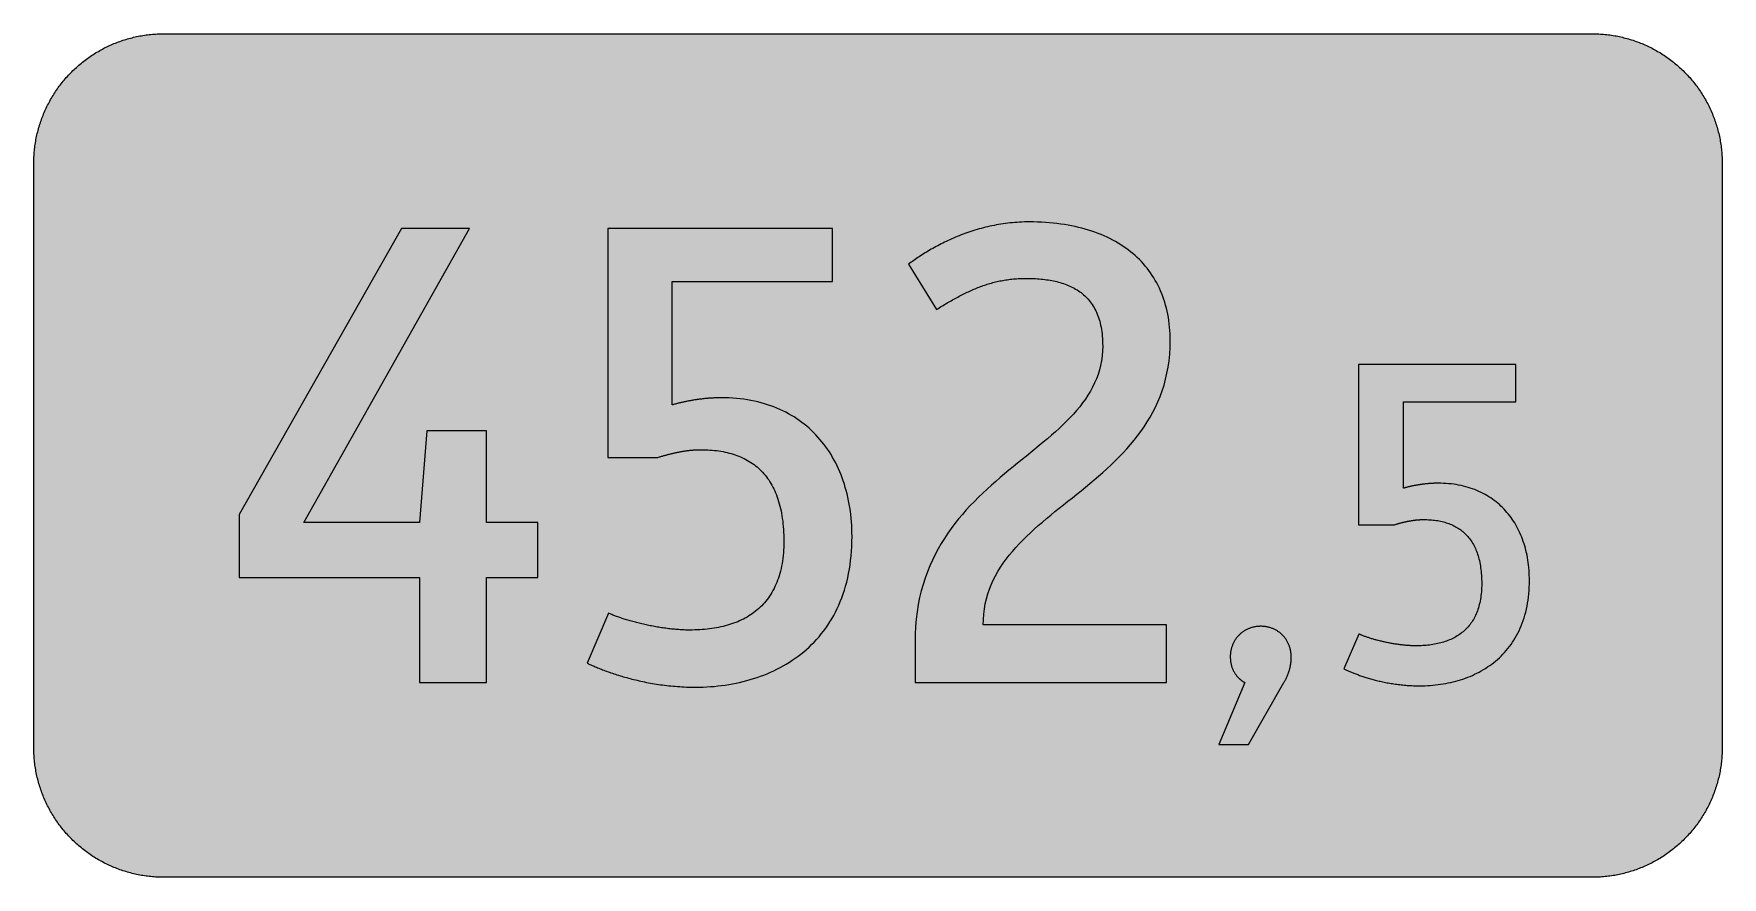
# Model space of a CAD drawing. Header units: millimetres. Extents: x 0 to 183, y 0 to 92.
import ezdxf

# ---------------------------------------------------------------- set-up
doc = ezdxf.new("R2010")
doc.units = ezdxf.units.MM

msp = doc.modelspace()

# ---------------------------------------------------------------- hatches: boundary and pattern name
for color, points in [(254, [(14.1633, 0.0536), (13.9878, 0.0533), (13.8125, 0.0559), (13.6373, 0.061), (13.462, 0.0686), (13.2893, 0.0787), (13.114, 0.0914), (12.9413, 0.1041), (12.7686, 0.1219), (12.5959, 0.1397), (12.4231, 0.16), (12.2504, 0.1829), (12.0777, 0.2057), (11.9075, 0.2337), (11.7373, 0.2616), (11.5672, 0.2921), (11.397, 0.3251), (11.2268, 0.3607), (11.0592, 0.3988), (10.8915, 0.4369), (10.7239, 0.4775), (10.5562, 0.5207), (10.3886, 0.5664), (10.2235, 0.6121), (10.0584, 0.6629), (9.8933, 0.7137), (9.7307, 0.7671), (9.5682, 0.8204), (9.4056, 0.8788), (9.2431, 0.9373), (9.083, 0.9982), (8.923, 1.0617), (8.763, 1.1252), (8.6055, 1.1938), (8.4455, 1.2624), (8.2906, 1.331), (8.1331, 1.4046), (7.9781, 1.4783), (7.8232, 1.5545), (7.6708, 1.6332), (7.5184, 1.7145), (7.366, 1.7958), (7.2161, 1.8796), (7.0663, 1.966), (6.919, 2.0523), (6.7716, 2.1438), (6.6243, 2.2352), (6.4795, 2.3266), (6.3348, 2.4232), (6.19, 2.5197), (6.0477, 2.6187), (5.908, 2.7178), (5.7683, 2.8194), (5.6286, 2.9235), (5.4915, 3.0302), (5.3543, 3.1369), (5.2197, 3.2461), (5.0851, 3.3579), (4.953, 3.4722), (4.8209, 3.5865), (4.6914, 3.7033), (4.5644, 3.8202), (4.4348, 3.9395), (4.3104, 4.0615), (4.1859, 4.1859), (4.0615, 4.3104), (3.9395, 4.4348), (3.8202, 4.5618), (3.7033, 4.6914), (3.5865, 4.8209), (3.4722, 4.953), (3.3579, 5.0851), (3.2487, 5.2197), (3.1369, 5.3543), (3.0302, 5.4915), (2.9235, 5.6286), (2.8194, 5.7683), (2.7178, 5.908), (2.6187, 6.0477), (2.5197, 6.19), (2.4232, 6.3348), (2.3266, 6.477), (2.2352, 6.6243), (2.1438, 6.7691), (2.0523, 6.9164), (1.966, 7.0663), (1.8796, 7.2161), (1.7958, 7.366), (1.7145, 7.5184), (1.6332, 7.6708), (1.5545, 7.8232), (1.4783, 7.9781), (1.4046, 8.1331), (1.331, 8.2906), (1.2598, 8.4455), (1.1913, 8.603), (1.1252, 8.763), (1.0592, 8.923), (0.9982, 9.083), (0.9373, 9.2431), (0.8763, 9.4056), (0.8204, 9.5682), (0.7645, 9.7307), (0.7112, 9.8933), (0.6604, 10.0584), (0.6121, 10.2235), (0.5639, 10.3911), (0.5207, 10.5562), (0.4775, 10.7239), (0.4343, 10.8915), (0.3962, 11.0592), (0.3607, 11.2268), (0.3251, 11.397), (0.2921, 11.5672), (0.2616, 11.7373), (0.2311, 11.9075), (0.2057, 12.0802), (0.1803, 12.2504), (0.1575, 12.4231), (0.1372, 12.5959), (0.1194, 12.7686), (0.1041, 12.9413), (0.0889, 13.1166), (0.0787, 13.2893), (0.0686, 13.4645), (0.061, 13.6373), (0.0559, 13.8125), (0.0508, 13.9878), (0.0508, 14.163), (0.0522, 77.6647), (0.0508, 77.8383), (0.0559, 78.0136), (0.061, 78.1888), (0.0686, 78.3641), (0.0787, 78.5368), (0.0889, 78.7121), (0.1041, 78.8848), (0.1194, 79.0575), (0.1372, 79.2302), (0.1575, 79.4029), (0.1803, 79.5757), (0.2057, 79.7458), (0.2311, 79.9186), (0.2616, 80.0887), (0.2921, 80.2589), (0.3251, 80.4291), (0.3607, 80.5967), (0.3962, 80.7669), (0.4343, 80.9346), (0.4775, 81.1022), (0.5207, 81.2698), (0.5639, 81.4349), (0.6121, 81.6026), (0.6604, 81.7677), (0.7112, 81.9302), (0.7645, 82.0953), (0.8204, 82.2579), (0.8763, 82.4205), (0.9373, 82.583), (0.9982, 82.743), (1.0592, 82.9031), (1.1252, 83.0631), (1.1913, 83.2206), (1.2598, 83.378), (1.331, 83.5355), (1.4046, 83.693), (1.4783, 83.8479), (1.5545, 84.0003), (1.6332, 84.1553), (1.7145, 84.3077), (1.7958, 84.4601), (1.8796, 84.6099), (1.966, 84.7598), (2.0523, 84.9071), (2.1438, 85.0544), (2.2352, 85.2018), (2.3266, 85.3465), (2.4232, 85.4913), (2.5197, 85.6336), (2.6187, 85.7758), (2.7178, 85.918), (2.8194, 86.0577), (2.9235, 86.1974), (3.0302, 86.3346), (3.1369, 86.4692), (3.2487, 86.6064), (3.3579, 86.7385), (3.4722, 86.8731), (3.5865, 87.0026), (3.7033, 87.1322), (3.8202, 87.2617), (3.9395, 87.3887), (4.0615, 87.5157), (4.1859, 87.6402), (4.3104, 87.7646), (4.4348, 87.884), (4.5644, 88.0059), (4.6914, 88.1228), (4.8209, 88.2396), (4.953, 88.3539), (5.0851, 88.4657), (5.2197, 88.5774), (5.3543, 88.6866), (5.4915, 88.7959), (5.6286, 88.9), (5.7683, 89.0041), (5.908, 89.1083), (6.0477, 89.2073), (6.19, 89.3064), (6.3348, 89.4029), (6.4795, 89.4994), (6.6243, 89.5909), (6.7716, 89.6823), (6.919, 89.7712), (7.0663, 89.8601), (7.2161, 89.9465), (7.366, 90.0303), (7.5184, 90.1116), (7.6708, 90.1929), (7.8232, 90.2691), (7.9781, 90.3478), (8.1331, 90.4215), (8.2906, 90.4951), (8.4455, 90.5637), (8.6055, 90.6323), (8.763, 90.7009), (8.923, 90.7644), (9.083, 90.8279), (9.2431, 90.8888), (9.4056, 90.9472), (9.5682, 91.0057), (9.7307, 91.059), (9.8933, 91.1123), (10.0584, 91.1657), (10.2235, 91.2139), (10.3886, 91.2597), (10.5562, 91.3054), (10.7239, 91.3486), (10.8915, 91.3892), (11.0592, 91.4298), (11.2268, 91.4654), (11.397, 91.501), (11.5672, 91.534), (11.7373, 91.5645), (11.9075, 91.5924), (12.0777, 91.6203), (12.2504, 91.6432), (12.4231, 91.6661), (12.5959, 91.6864), (12.7686, 91.7067), (12.9413, 91.7219), (13.114, 91.7346), (13.2893, 91.7473), (13.462, 91.7575), (13.6373, 91.7651), (13.8125, 91.7702), (13.9878, 91.7727), (14.163, 91.7753), (169.3855, 91.7758), (169.5602, 91.7727), (169.7355, 91.7702), (169.9108, 91.7651), (170.0835, 91.7575), (170.2587, 91.7473), (170.4315, 91.7346), (170.6067, 91.7219), (170.7794, 91.7067), (170.9522, 91.6864), (171.1249, 91.6661), (171.2976, 91.6432), (171.4678, 91.6203), (171.6405, 91.5924), (171.8107, 91.5645), (171.9809, 91.534), (172.151, 91.501), (172.3187, 91.4654), (172.4889, 91.4298), (172.6565, 91.3892), (172.8241, 91.3486), (172.9918, 91.3054), (173.1569, 91.2597), (173.3245, 91.2139), (173.4896, 91.1657), (173.6522, 91.1123), (173.8173, 91.059), (173.9798, 91.0057), (174.1424, 90.9472), (174.305, 90.8888), (174.465, 90.8279), (174.625, 90.7644), (174.785, 90.7009), (174.9425, 90.6323), (175.1025, 90.5637), (175.2575, 90.4951), (175.4149, 90.4215), (175.5699, 90.3478), (175.7248, 90.2691), (175.8772, 90.1929), (176.0296, 90.1116), (176.182, 90.0303), (176.3319, 89.9465), (176.4817, 89.8601), (176.6291, 89.7712), (176.7764, 89.6823), (176.9237, 89.5909), (177.0685, 89.4994), (177.2133, 89.4029), (177.358, 89.3064), (177.5003, 89.2073), (177.64, 89.1083), (177.7797, 89.0041), (177.9194, 88.9), (178.0565, 88.7959), (178.1937, 88.6866), (178.3283, 88.5774), (178.4629, 88.4657), (178.595, 88.3539), (178.7271, 88.2396), (178.8566, 88.1228), (178.9836, 88.0059), (179.1132, 87.884), (179.2376, 87.7646), (179.3621, 87.6402), (179.4866, 87.5157), (179.6085, 87.3887), (179.7279, 87.2617), (179.8447, 87.1322), (179.9615, 87.0026), (180.0758, 86.8731), (180.1901, 86.7385), (180.2994, 86.6064), (180.4111, 86.4692), (180.5178, 86.3346), (180.6245, 86.1974), (180.7261, 86.0577), (180.8302, 85.918), (180.9293, 85.7758), (181.0283, 85.6336), (181.1249, 85.4913), (181.2214, 85.3465), (181.3128, 85.2018), (181.4043, 85.0544), (181.4957, 84.9071), (181.5821, 84.7598), (181.6684, 84.6099), (181.7522, 84.4601), (181.8335, 84.3077), (181.9148, 84.1553), (181.991, 84.0003), (182.0697, 83.8479), (182.1434, 83.693), (182.2145, 83.5355), (182.2856, 83.378), (182.3542, 83.2206), (182.4228, 83.0631), (182.4863, 82.9031), (182.5498, 82.743), (182.6108, 82.583), (182.6692, 82.4205), (182.7276, 82.2579), (182.7809, 82.0953), (182.8343, 81.9302), (182.8851, 81.7677), (182.9359, 81.6026), (182.9816, 81.4349), (183.0273, 81.2698), (183.0705, 81.1022), (183.1111, 80.9346), (183.1492, 80.7669), (183.1873, 80.5967), (183.2229, 80.4291), (183.2559, 80.2589), (183.2864, 80.0887), (183.3143, 79.9186), (183.3397, 79.7458), (183.3651, 79.5757), (183.388, 79.4029), (183.4083, 79.2302), (183.4261, 79.0575), (183.4413, 78.8848), (183.4566, 78.7121), (183.4693, 78.5368), (183.4769, 78.3641), (183.4845, 78.1888), (183.4921, 78.0136), (183.4947, 77.8383), (183.4947, 77.663), (183.4967, 14.1647), (183.4947, 13.9878), (183.4921, 13.8125), (183.4845, 13.6373), (183.4769, 13.4645), (183.4693, 13.2893), (183.4566, 13.1166), (183.4413, 12.9413), (183.4261, 12.7686), (183.4083, 12.5959), (183.388, 12.4231), (183.3651, 12.2504), (183.3397, 12.0802), (183.3143, 11.9075), (183.2864, 11.7373), (183.2559, 11.5672), (183.2229, 11.397), (183.1873, 11.2268), (183.1492, 11.0592), (183.1111, 10.8915), (183.0705, 10.7239), (183.0273, 10.5562), (182.9816, 10.3911), (182.9359, 10.2235), (182.8851, 10.0584), (182.8343, 9.8933), (182.7809, 9.7307), (182.7276, 9.5682), (182.6692, 9.4056), (182.6108, 9.2431), (182.5498, 9.083), (182.4863, 8.923), (182.4228, 8.763), (182.3542, 8.603), (182.2856, 8.4455), (182.2145, 8.2906), (182.1434, 8.1331), (182.0697, 7.9781), (181.991, 7.8232), (181.9148, 7.6708), (181.8335, 7.5184), (181.7522, 7.366), (181.6684, 7.2161), (181.5821, 7.0663), (181.4957, 6.9164), (181.4043, 6.7691), (181.3128, 6.6243), (181.2214, 6.477), (181.1249, 6.3348), (181.0283, 6.19), (180.9293, 6.0477), (180.8302, 5.908), (180.7261, 5.7683), (180.6245, 5.6286), (180.5178, 5.4915), (180.4111, 5.3543), (180.2994, 5.2197), (180.1901, 5.0851), (180.0758, 4.953), (179.9615, 4.8209), (179.8447, 4.6914), (179.7279, 4.5618), (179.6085, 4.4348), (179.4866, 4.3104), (179.3621, 4.1859), (179.2376, 4.0615), (179.1132, 3.9395), (178.9836, 3.8202), (178.8566, 3.7033), (178.7271, 3.5865), (178.595, 3.4722), (178.4629, 3.3579), (178.3283, 3.2461), (178.1937, 3.1369), (178.0565, 3.0302), (177.9194, 2.9235), (177.7797, 2.8194), (177.64, 2.7178), (177.5003, 2.6187), (177.358, 2.5197), (177.2133, 2.4232), (177.0685, 2.3266), (176.9237, 2.2352), (176.7764, 2.1438), (176.6291, 2.0523), (176.4817, 1.966), (176.3319, 1.8796), (176.182, 1.7958), (176.0296, 1.7145), (175.8772, 1.6332), (175.7248, 1.5545), (175.5699, 1.4783), (175.4149, 1.4046), (175.2575, 1.331), (175.1025, 1.2624), (174.9425, 1.1938), (174.785, 1.1252), (174.625, 1.0617), (174.465, 0.9982), (174.305, 0.9373), (174.1424, 0.8788), (173.9798, 0.8204), (173.8173, 0.7671), (173.6522, 0.7137), (173.4896, 0.6629), (173.3245, 0.6121), (173.1569, 0.5664), (172.9918, 0.5207), (172.8241, 0.4775), (172.6565, 0.4369), (172.4889, 0.3988), (172.3187, 0.3607), (172.151, 0.3251), (171.9809, 0.2921), (171.8107, 0.2616), (171.6405, 0.2337), (171.4678, 0.2057), (171.2976, 0.1829), (171.1249, 0.16), (170.9522, 0.1397), (170.7794, 0.1219), (170.6067, 0.1041), (170.4315, 0.0914), (170.2587, 0.0787), (170.0835, 0.0686), (169.9108, 0.061), (169.7355, 0.0559), (169.5602, 0.0533), (169.385, 0.0533)]), (59, [(54.8033, 32.6496), (54.8033, 38.6468), (49.2291, 38.6468), (49.2291, 48.5948), (42.7383, 48.5948), (41.9626, 38.6468), (29.4047, 38.6468), (47.395, 70.6078), (39.9867, 70.6078), (22.3492, 39.4928), (22.3492, 32.6496), (41.9626, 32.6496), (41.9626, 21.2203), (49.2291, 21.2203), (49.2291, 32.6496)]), (59, [(86.8355, 64.8226), (86.8355, 70.6078), (62.4237, 70.6078), (62.4237, 45.7024), (67.8575, 45.7024), (67.9399, 45.7276), (68.0212, 45.753), (68.1025, 45.7784), (68.1838, 45.8038), (68.265, 45.8292), (68.3463, 45.8521), (68.4276, 45.8749), (68.5089, 45.9003), (68.5876, 45.9232), (68.6664, 45.9435), (68.7476, 45.9664), (68.8264, 45.9892), (68.9051, 46.0096), (68.9839, 46.0299), (69.0626, 46.0502), (69.1388, 46.0705), (69.2175, 46.0908), (69.2937, 46.1112), (69.3699, 46.1289), (69.4487, 46.1467), (69.5249, 46.1645), (69.6011, 46.1823), (69.6747, 46.2001), (69.7509, 46.2153), (69.8271, 46.2331), (69.9008, 46.2483), (69.9745, 46.2636), (70.0507, 46.2788), (70.1243, 46.294), (70.198, 46.3093), (70.2691, 46.322), (70.3428, 46.3347), (70.4164, 46.3474), (70.4875, 46.3601), (70.5587, 46.3728), (70.6323, 46.3855), (70.7034, 46.3956), (70.7746, 46.4083), (70.8457, 46.4185), (70.9143, 46.4287), (70.9854, 46.4388), (71.054, 46.4464), (71.1251, 46.4566), (71.1937, 46.4642), (71.2622, 46.4718), (71.3308, 46.4795), (71.3994, 46.4871), (71.468, 46.4947), (71.534, 46.4998), (71.6026, 46.5074), (71.6686, 46.5125), (71.7372, 46.5176), (71.8033, 46.5226), (71.8693, 46.5252), (71.9353, 46.5303), (71.9988, 46.5328), (72.0649, 46.5379), (72.1309, 46.5404), (72.1944, 46.543), (72.2579, 46.543), (72.3214, 46.5455), (72.3875, 46.5455), (72.4484, 46.548), (72.5119, 46.548), (72.7685, 46.5455), (73.0225, 46.5379), (73.2739, 46.5277), (73.5203, 46.5125), (73.7641, 46.4947), (74.008, 46.4718), (74.2442, 46.4439), (74.4804, 46.4109), (74.7116, 46.3753), (74.9402, 46.3347), (75.1662, 46.289), (75.3897, 46.2407), (75.6082, 46.1848), (75.8241, 46.1264), (76.0349, 46.0629), (76.2457, 45.9943), (76.4489, 45.9207), (76.6521, 45.8445), (76.8502, 45.7632), (77.0458, 45.6743), (77.2363, 45.5828), (77.4243, 45.4863), (77.6072, 45.3847), (77.7875, 45.278), (77.9653, 45.1663), (78.1355, 45.0494), (78.3057, 44.9301), (78.4708, 44.8031), (78.6308, 44.671), (78.7883, 44.5338), (78.9407, 44.3916), (79.0905, 44.2443), (79.2353, 44.0919), (79.3775, 43.9344), (79.5147, 43.7718), (79.6468, 43.6042), (79.7763, 43.4315), (79.9008, 43.2511), (80.0202, 43.0682), (80.137, 42.8777), (80.2488, 42.6822), (80.3554, 42.4815), (80.457, 42.2758), (80.5561, 42.0649), (80.6501, 41.8465), (80.739, 41.623), (80.8253, 41.3944), (80.9066, 41.1607), (80.9803, 40.9194), (81.0514, 40.673), (81.12, 40.4216), (81.1809, 40.1625), (81.2368, 39.8983), (81.2902, 39.6291), (81.3384, 39.3548), (81.3791, 39.0728), (81.4172, 38.7858), (81.4502, 38.4912), (81.4781, 38.1914), (81.501, 37.8841), (81.5188, 37.5717), (81.5315, 37.2542), (81.5391, 36.9291), (81.5416, 36.5989), (81.5391, 36.2712), (81.5289, 35.9512), (81.5137, 35.6362), (81.4934, 35.3289), (81.4654, 35.0266), (81.4324, 34.7294), (81.3918, 34.4399), (81.346, 34.1579), (81.2952, 33.8811), (81.2368, 33.6093), (81.1759, 33.3451), (81.1073, 33.086), (81.0336, 32.8346), (80.9523, 32.5882), (80.8685, 32.3469), (80.7771, 32.1132), (80.6831, 31.8821), (80.5815, 31.6611), (80.4748, 31.4427), (80.3631, 31.2318), (80.2462, 31.0261), (80.1268, 30.8254), (79.9998, 30.6299), (79.8678, 30.4394), (79.7331, 30.2565), (79.5909, 30.0787), (79.4461, 29.906), (79.2963, 29.7383), (79.1413, 29.5758), (78.9813, 29.4183), (78.8187, 29.2659), (78.6511, 29.1211), (78.4784, 28.9789), (78.3006, 28.8442), (78.1202, 28.7122), (77.9348, 28.5852), (77.7443, 28.4658), (77.5513, 28.3489), (77.3557, 28.2372), (77.1525, 28.1305), (76.9493, 28.0289), (76.741, 27.9324), (76.5277, 27.8409), (76.3118, 27.7546), (76.0908, 27.6708), (75.8673, 27.5946), (75.6412, 27.5209), (75.4101, 27.4523), (75.1764, 27.3863), (74.9402, 27.3279), (74.7014, 27.272), (74.4576, 27.2212), (74.2112, 27.1755), (73.9623, 27.1323), (73.7083, 27.0942), (73.4543, 27.0586), (73.1952, 27.0307), (72.9336, 27.0027), (72.6694, 26.9824), (72.4027, 26.9646), (72.1335, 26.9519), (71.8617, 26.9418), (71.5899, 26.9367), (71.313, 26.9342), (71.1657, 26.9342), (71.0184, 26.9367), (70.8711, 26.9392), (70.7212, 26.9443), (70.5714, 26.9519), (70.4215, 26.9596), (70.2691, 26.9672), (70.1167, 26.9773), (69.9643, 26.99), (69.8119, 27.0027), (69.657, 27.0154), (69.502, 27.0307), (69.3496, 27.0459), (69.1947, 27.0637), (69.0372, 27.0815), (68.8823, 27.1018), (68.7273, 27.1221), (68.5724, 27.1424), (68.4174, 27.1653), (68.2625, 27.1882), (68.105, 27.2136), (67.9501, 27.239), (67.7951, 27.2644), (67.6427, 27.2898), (67.4878, 27.3177), (67.3354, 27.3482), (67.1805, 27.3761), (67.0281, 27.4066), (66.8782, 27.4371), (66.7258, 27.4676), (66.5759, 27.5006), (66.4261, 27.5336), (66.2788, 27.5666), (66.1314, 27.5996), (65.9841, 27.6352), (65.8393, 27.6708), (65.6971, 27.7063), (65.5523, 27.7419), (65.4126, 27.7774), (65.2729, 27.8155), (65.1332, 27.8536), (64.9961, 27.8917), (64.8614, 27.9298), (64.7268, 27.9679), (64.5947, 28.006), (64.4652, 28.0441), (64.3357, 28.0848), (64.2087, 28.1254), (64.0842, 28.1635), (63.9623, 28.2042), (63.8404, 28.2448), (63.7235, 28.2854), (63.6067, 28.3235), (63.4924, 28.3642), (63.3806, 28.4048), (63.2714, 28.4455), (63.1647, 28.4861), (63.0606, 28.5267), (62.959, 28.5674), (62.8599, 28.608), (62.7634, 28.6487), (62.6694, 28.6893), (62.5805, 28.7274), (62.4916, 28.768), (60.1666, 23.337), (60.2666, 23.2893), (60.3707, 23.241), (60.4774, 23.1927), (60.5866, 23.1445), (60.7009, 23.0937), (60.8178, 23.0429), (60.9371, 22.9921), (61.0591, 22.9387), (61.1861, 22.8879), (61.3131, 22.8346), (61.4451, 22.7813), (61.5798, 22.7279), (61.7169, 22.6746), (61.8566, 22.6187), (61.9989, 22.5654), (62.1462, 22.5095), (62.2935, 22.4561), (62.4459, 22.4003), (62.5983, 22.3469), (62.7558, 22.291), (62.9158, 22.2377), (63.0784, 22.1844), (63.2435, 22.1285), (63.4086, 22.0751), (63.5787, 22.0218), (63.7515, 21.9685), (63.9267, 21.9151), (64.1045, 21.8643), (64.2849, 21.811), (64.4677, 21.7602), (64.6532, 21.7094), (64.8386, 21.6586), (65.0291, 21.6103), (65.2221, 21.5621), (65.4152, 21.5138), (65.6133, 21.4681), (65.8114, 21.4224), (66.0121, 21.3766), (66.2153, 21.3335), (66.421, 21.2903), (66.6293, 21.2471), (66.8401, 21.209), (67.0509, 21.1684), (67.2643, 21.1303), (67.4802, 21.0947), (67.6986, 21.0591), (67.9196, 21.0261), (68.1431, 20.9931), (68.3666, 20.9626), (68.5927, 20.9347), (68.8213, 20.9067), (69.0499, 20.8813), (69.281, 20.8559), (69.5147, 20.8356), (69.7509, 20.8153), (69.9897, 20.795), (70.2285, 20.7797), (70.4672, 20.7645), (70.7111, 20.7518), (70.9549, 20.7416), (71.2013, 20.734), (71.4477, 20.7289), (71.6966, 20.7264), (71.948, 20.7239), (72.3544, 20.7264), (72.7608, 20.7391), (73.1647, 20.7569), (73.5686, 20.7797), (73.9699, 20.8128), (74.3712, 20.8534), (74.7725, 20.8991), (75.1688, 20.9525), (75.565, 21.0134), (75.9587, 21.082), (76.3499, 21.1582), (76.7385, 21.242), (77.1246, 21.3335), (77.5081, 21.4325), (77.8891, 21.5392), (78.265, 21.6535), (78.6384, 21.778), (79.0092, 21.9075), (79.375, 22.0447), (79.7357, 22.1894), (80.0938, 22.3444), (80.4469, 22.5044), (80.7974, 22.6746), (81.1403, 22.8524), (81.4807, 23.0378), (81.8134, 23.2334), (82.1436, 23.434), (82.4662, 23.6449), (82.7862, 23.8633), (83.0961, 24.0894), (83.4034, 24.3256), (83.7032, 24.5694), (83.9978, 24.8209), (84.2848, 25.0825), (84.5642, 25.3517), (84.8385, 25.6311), (85.1052, 25.9182), (85.3643, 26.2128), (85.6158, 26.5176), (85.8596, 26.83), (86.0958, 27.1501), (86.3244, 27.4828), (86.5429, 27.8206), (86.7562, 28.1686), (86.9594, 28.5267), (87.1525, 28.895), (87.3379, 29.2684), (87.5132, 29.6545), (87.6808, 30.0482), (87.8383, 30.4521), (87.9881, 30.8635), (88.1253, 31.2852), (88.2523, 31.717), (88.3717, 32.1589), (88.4784, 32.6085), (88.5774, 33.0683), (88.6638, 33.5382), (88.7374, 34.0157), (88.8035, 34.5059), (88.8543, 35.0037), (88.8975, 35.5117), (88.9279, 36.0299), (88.9457, 36.5557), (88.9508, 37.0942), (88.9483, 37.5031), (88.9356, 37.907), (88.9178, 38.3083), (88.8898, 38.7045), (88.8568, 39.0982), (88.8162, 39.4868), (88.7679, 39.8729), (88.712, 40.2539), (88.6485, 40.6324), (88.5774, 41.0032), (88.5012, 41.3715), (88.4149, 41.7347), (88.3234, 42.0954), (88.2244, 42.4485), (88.1177, 42.799), (88.0059, 43.1444), (87.884, 43.4823), (87.757, 43.8175), (87.6224, 44.1477), (87.4801, 44.4729), (87.3328, 44.7904), (87.1779, 45.1053), (87.0153, 45.4127), (86.8451, 45.7149), (86.6699, 46.0121), (86.487, 46.3042), (86.2965, 46.5887), (86.1009, 46.8681), (85.8952, 47.1399), (85.6869, 47.4066), (85.471, 47.6682), (85.2475, 47.9222), (85.0163, 48.1711), (84.7801, 48.4124), (84.5363, 48.6486), (84.2874, 48.8772), (84.0308, 49.0982), (83.7692, 49.3116), (83.5, 49.5198), (83.2256, 49.7205), (82.9437, 49.9135), (82.6541, 50.1015), (82.362, 50.2793), (82.0598, 50.452), (81.7524, 50.6171), (81.44, 50.7721), (81.12, 50.9219), (80.7949, 51.0616), (80.4647, 51.1962), (80.1268, 51.3207), (79.7814, 51.4375), (79.4309, 51.5468), (79.0753, 51.6484), (78.7146, 51.7423), (78.3463, 51.8262), (77.9729, 51.9024), (77.5919, 51.9684), (77.2058, 52.0268), (76.8147, 52.0776), (76.4159, 52.1183), (76.0146, 52.1513), (75.6056, 52.1741), (75.1891, 52.1868), (74.77, 52.1919), (74.6912, 52.1919), (74.61, 52.1919), (74.5287, 52.1894), (74.4499, 52.1894), (74.3687, 52.1868), (74.2874, 52.1843), (74.2036, 52.1818), (74.1223, 52.1792), (74.041, 52.1741), (73.9572, 52.1716), (73.8734, 52.1665), (73.7921, 52.1614), (73.7083, 52.1564), (73.6244, 52.1513), (73.5406, 52.1462), (73.4543, 52.1386), (73.3704, 52.1335), (73.2866, 52.1259), (73.2028, 52.1183), (73.1164, 52.1106), (73.0326, 52.103), (72.9463, 52.0954), (72.8599, 52.0852), (72.7761, 52.0751), (72.6897, 52.0675), (72.6034, 52.0573), (72.5195, 52.0471), (72.4332, 52.0344), (72.3468, 52.0243), (72.2605, 52.0116), (72.1741, 52.0014), (72.0877, 51.9887), (72.0039, 51.976), (71.9176, 51.9633), (71.8312, 51.9506), (71.7448, 51.9354), (71.6585, 51.9227), (71.5721, 51.9074), (71.4883, 51.8922), (71.4019, 51.877), (71.3156, 51.8617), (71.2318, 51.8465), (71.1454, 51.8312), (71.0616, 51.8135), (70.9752, 51.7982), (70.8914, 51.7804), (70.8076, 51.7627), (70.7212, 51.7449), (70.6374, 51.7271), (70.5536, 51.7093), (70.4698, 51.689), (70.3859, 51.6712), (70.3021, 51.6509), (70.2208, 51.6306), (70.137, 51.6103), (70.0557, 51.5899), (69.9719, 51.5696), (69.8906, 51.5493), (69.8094, 51.5264), (69.7281, 51.5061), (69.6468, 51.4833), (69.5681, 51.4604), (69.4868, 51.4375), (69.408, 51.4147), (69.409, 64.8226)]), (59, [(107.8618, 65.1753), (108.0694, 65.1739), (108.2751, 65.1688), (108.4809, 65.1637), (108.6866, 65.1561), (108.8898, 65.1459), (109.093, 65.1332), (109.2937, 65.1205), (109.4943, 65.1027), (109.6924, 65.0824), (109.8906, 65.0596), (110.0861, 65.0342), (110.2792, 65.0037), (110.4722, 64.9732), (110.6627, 64.9402), (110.8507, 64.9021), (111.0361, 64.8614), (111.2215, 64.8183), (111.4019, 64.77), (111.5822, 64.7192), (111.76, 64.6659), (111.9353, 64.6074), (112.108, 64.5465), (112.2807, 64.483), (112.4483, 64.4144), (112.6134, 64.3433), (112.776, 64.2671), (112.936, 64.1883), (113.091, 64.1045), (113.2459, 64.0156), (113.3983, 63.9242), (113.5456, 63.8277), (113.6904, 63.7286), (113.8301, 63.6219), (113.9698, 63.5127), (114.1044, 63.4009), (114.234, 63.2816), (114.3635, 63.1596), (114.4854, 63.0326), (114.6073, 62.9006), (114.7242, 62.7634), (114.8359, 62.6212), (114.9452, 62.4738), (115.0493, 62.3214), (115.1509, 62.164), (115.2449, 62.0014), (115.3389, 61.8338), (115.4252, 61.661), (115.509, 61.4832), (115.5878, 61.3004), (115.664, 61.1099), (115.7326, 60.9143), (115.7986, 60.7136), (115.8596, 60.5079), (115.9129, 60.2945), (115.9637, 60.0761), (116.0094, 59.8526), (116.0501, 59.624), (116.0856, 59.3852), (116.1161, 59.1439), (116.1415, 58.895), (116.1593, 58.641), (116.1745, 58.3794), (116.1821, 58.1101), (116.1847, 57.8358), (116.1694, 57.2846), (116.1263, 56.7487), (116.0551, 56.2254), (115.9561, 55.7149), (115.8316, 55.2196), (115.6818, 54.7345), (115.5065, 54.262), (115.3084, 53.7997), (115.0899, 53.3476), (114.8486, 52.9057), (114.5845, 52.4713), (114.3025, 52.0471), (114.0028, 51.6306), (113.6853, 51.2191), (113.35, 50.8152), (112.9995, 50.4165), (112.6338, 50.0228), (112.2553, 49.6341), (111.8616, 49.2506), (111.4552, 48.8671), (111.0412, 48.4886), (110.6145, 48.1127), (110.1776, 47.7368), (109.7331, 47.3608), (109.2835, 46.9849), (108.8238, 46.609), (108.3615, 46.2331), (107.8916, 45.8546), (107.4191, 45.4736), (106.9442, 45.0875), (106.4692, 44.6989), (105.9917, 44.3078), (105.5141, 43.909), (105.0366, 43.5051), (104.5616, 43.0962), (104.0892, 42.6796), (103.6218, 42.2554), (103.157, 41.8211), (102.6998, 41.3791), (102.2477, 40.9296), (101.8032, 40.4673), (101.3663, 39.9948), (100.9421, 39.5122), (100.5256, 39.0169), (100.1192, 38.5089), (99.728, 37.9857), (99.347, 37.4523), (98.9813, 36.9011), (98.6307, 36.3347), (98.2955, 35.7556), (97.978, 35.1561), (97.6782, 34.5415), (97.3963, 33.909), (97.1347, 33.2588), (96.8934, 32.5882), (96.6724, 31.8973), (96.4743, 31.1861), (96.299, 30.4571), (96.1492, 29.7028), (96.0247, 28.9281), (95.9256, 28.1305), (95.8545, 27.3075), (95.8113, 26.4643), (95.7961, 25.593), (95.7972, 21.2203), (123.1015, 21.2203), (123.1015, 27.4983), (103.2055, 27.4983), (103.218, 28.0949), (103.2637, 28.6766), (103.3348, 29.243), (103.4313, 29.7942), (103.5558, 30.3327), (103.7057, 30.8559), (103.8809, 31.3665), (104.0765, 31.8668), (104.2975, 32.3545), (104.5362, 32.832), (104.7979, 33.2969), (105.0798, 33.7541), (105.3795, 34.2011), (105.6945, 34.638), (106.0298, 35.0698), (106.3803, 35.4914), (106.7435, 35.908), (107.122, 36.3169), (107.5131, 36.7208), (107.917, 37.117), (108.331, 37.5107), (108.7577, 37.9019), (109.1895, 38.288), (109.634, 38.6715), (110.0836, 39.0525), (110.5408, 39.431), (111.0031, 39.8094), (111.4679, 40.1879), (111.9403, 40.5663), (112.4128, 40.9448), (112.8878, 41.3233), (113.3627, 41.7068), (113.8403, 42.0903), (114.3152, 42.4764), (114.7877, 42.8676), (115.2576, 43.2638), (115.7249, 43.6626), (116.1872, 44.0665), (116.6444, 44.4779), (117.094, 44.897), (117.536, 45.3212), (117.9703, 45.753), (118.397, 46.195), (118.811, 46.6446), (119.2149, 47.1018), (119.6061, 47.5717), (119.9845, 48.0517), (120.3477, 48.5419), (120.6983, 49.0449), (121.031, 49.5605), (121.3485, 50.0888), (121.6482, 50.6298), (121.9276, 51.1861), (122.1892, 51.755), (122.4305, 52.3418), (122.649, 52.9438), (122.8471, 53.561), (123.0198, 54.1985), (123.1697, 54.8513), (123.2941, 55.5219), (123.3932, 56.2127), (123.4643, 56.9214), (123.5075, 57.6504), (123.5227, 58.4022), (123.5202, 58.7756), (123.5075, 59.1464), (123.4846, 59.5122), (123.4567, 59.8703), (123.4186, 60.2259), (123.3729, 60.579), (123.3195, 60.9244), (123.2586, 61.2648), (123.19, 61.6001), (123.1113, 61.9328), (123.0249, 62.2579), (122.9335, 62.578), (122.8319, 62.8955), (122.7226, 63.2054), (122.6058, 63.5102), (122.4813, 63.8124), (122.3467, 64.1071), (122.207, 64.3966), (122.0597, 64.6811), (121.9048, 64.958), (121.7422, 65.2323), (121.572, 65.5015), (121.3942, 65.7631), (121.2088, 66.0197), (121.0158, 66.2711), (120.8176, 66.5175), (120.6094, 66.7588), (120.396, 66.9925), (120.175, 67.2211), (119.9439, 67.4446), (119.7102, 67.6605), (119.4664, 67.8713), (119.2174, 68.0771), (118.9609, 68.2777), (118.6967, 68.4708), (118.425, 68.6587), (118.1481, 68.8391), (117.8636, 69.0143), (117.5715, 69.1845), (117.2743, 69.3471), (116.9695, 69.5046), (116.6571, 69.6544), (116.3396, 69.7992), (116.017, 69.9364), (115.6843, 70.0684), (115.3465, 70.1954), (115.0036, 70.3123), (114.6531, 70.4266), (114.2975, 70.5307), (113.9342, 70.6298), (113.5659, 70.7238), (113.19, 70.8101), (112.8065, 70.8889), (112.4204, 70.9625), (112.0267, 71.0286), (111.6254, 71.087), (111.219, 71.1403), (110.8075, 71.186), (110.3909, 71.2241), (109.9668, 71.2546), (109.5375, 71.28), (109.1006, 71.2978), (108.6612, 71.308), (108.2142, 71.313), (107.9475, 71.3105), (107.6808, 71.3054), (107.4166, 71.2953), (107.155, 71.2826), (106.8959, 71.2673), (106.6368, 71.2495), (106.3828, 71.2267), (106.1263, 71.2013), (105.8748, 71.1733), (105.6234, 71.1429), (105.3744, 71.1073), (105.1281, 71.0692), (104.8817, 71.0311), (104.6404, 70.9879), (104.3991, 70.9422), (104.1578, 70.8939), (103.9216, 70.8431), (103.6853, 70.7898), (103.4517, 70.7339), (103.2205, 70.6755), (102.9894, 70.6145), (102.7633, 70.551), (102.5373, 70.485), (102.3112, 70.419), (102.0902, 70.3504), (101.8718, 70.2793), (101.6533, 70.2056), (101.4374, 70.1294), (101.2241, 70.0532), (101.0107, 69.9745), (100.8024, 69.8957), (100.5942, 69.8119), (100.3884, 69.7281), (100.1852, 69.6443), (99.982, 69.5579), (99.7839, 69.4715), (99.5858, 69.3801), (99.3902, 69.2912), (99.1972, 69.1998), (99.0067, 69.1083), (98.8187, 69.0143), (98.6307, 68.9204), (98.4479, 68.8238), (98.265, 68.7273), (98.0846, 68.6308), (97.9068, 68.5317), (97.7316, 68.4352), (97.5563, 68.3362), (97.3861, 68.2371), (97.216, 68.1355), (97.0509, 68.0364), (96.8858, 67.9348), (96.7232, 67.8332), (96.5632, 67.7342), (96.4057, 67.6326), (96.2508, 67.531), (96.0984, 67.4294), (95.946, 67.3278), (95.7986, 67.2262), (95.6513, 67.1271), (95.5065, 67.0255), (95.3668, 66.9265), (95.2271, 66.8249), (95.09, 66.7258), (98.1244, 61.7883), (98.2726, 61.8795), (98.4199, 61.9709), (98.5672, 62.0624), (98.7146, 62.1513), (98.8593, 62.2402), (99.0067, 62.3265), (99.1514, 62.4129), (99.2962, 62.4992), (99.441, 62.5856), (99.5858, 62.6694), (99.7306, 62.7507), (99.8753, 62.8345), (100.0176, 62.9133), (100.1624, 62.9945), (100.3046, 63.0733), (100.4494, 63.1495), (100.5916, 63.2257), (100.7339, 63.3019), (100.8786, 63.3755), (101.0209, 63.4492), (101.1631, 63.5203), (101.3079, 63.5889), (101.4501, 63.66), (101.5949, 63.7261), (101.7397, 63.7946), (101.8819, 63.8581), (102.0267, 63.9216), (102.1715, 63.9851), (102.3163, 64.0461), (102.4611, 64.1071), (102.6084, 64.1655), (102.7532, 64.2214), (102.9005, 64.2772), (103.0478, 64.3306), (103.1951, 64.3839), (103.3424, 64.4347), (103.4923, 64.483), (103.6422, 64.5312), (103.792, 64.5795), (103.9419, 64.6227), (104.0943, 64.6659), (104.2467, 64.709), (104.3991, 64.7471), (104.554, 64.7852), (104.709, 64.8233), (104.8639, 64.8589), (105.0214, 64.8919), (105.1789, 64.9224), (105.3363, 64.9529), (105.4964, 64.9808), (105.6564, 65.0062), (105.8189, 65.0316), (105.9815, 65.0545), (106.1466, 65.0748), (106.3117, 65.0926), (106.4793, 65.1104), (106.647, 65.1256), (106.8146, 65.1383), (106.9873, 65.1485), (107.1575, 65.1586), (107.3328, 65.1637), (107.5055, 65.1688), (107.6833, 65.1739), (107.8611, 65.1739)]), (59, [(161.0678, 51.7423), (161.0678, 55.7925), (143.9788, 55.7925), (143.9788, 38.3575), (147.7821, 38.3575), (147.8382, 38.3743), (147.8966, 38.3921), (147.9525, 38.4099), (148.0109, 38.4277), (148.0668, 38.4454), (148.1252, 38.4632), (148.1811, 38.4785), (148.2369, 38.4962), (148.2928, 38.5115), (148.3487, 38.5267), (148.4046, 38.542), (148.4605, 38.5572), (148.5138, 38.5724), (148.5697, 38.5877), (148.6256, 38.6004), (148.6789, 38.6156), (148.7322, 38.6283), (148.7881, 38.6436), (148.8415, 38.6563), (148.8948, 38.669), (148.9481, 38.6817), (149.0015, 38.6944), (149.0548, 38.7045), (149.1082, 38.7172), (149.159, 38.7299), (149.2123, 38.7401), (149.2631, 38.7502), (149.3164, 38.7604), (149.3672, 38.7706), (149.418, 38.7807), (149.4714, 38.7909), (149.5222, 38.801), (149.573, 38.8087), (149.6238, 38.8188), (149.672, 38.8264), (149.7228, 38.8366), (149.7736, 38.8442), (149.8219, 38.8518), (149.8727, 38.8595), (149.921, 38.8645), (149.9718, 38.8722), (150.02, 38.8798), (150.0683, 38.8849), (150.1165, 38.8899), (150.1648, 38.8976), (150.2131, 38.9026), (150.2613, 38.9077), (150.3096, 38.9128), (150.3553, 38.9153), (150.4036, 38.9204), (150.4493, 38.923), (150.4975, 38.928), (150.5433, 38.9306), (150.589, 38.9331), (150.6347, 38.9357), (150.6804, 38.9382), (150.7261, 38.9407), (150.7719, 38.9433), (150.8176, 38.9458), (150.8633, 38.9458), (150.9065, 38.9484), (150.9522, 38.9484), (150.9954, 38.9484), (151.0411, 38.9484), (151.2189, 38.9484), (151.3967, 38.9433), (151.572, 38.9357), (151.7447, 38.9255), (151.9174, 38.9128), (152.085, 38.895), (152.2527, 38.8772), (152.4178, 38.8544), (152.5803, 38.829), (152.7404, 38.801), (152.8978, 38.768), (153.0553, 38.7325), (153.2077, 38.6944), (153.3576, 38.6537), (153.5074, 38.6105), (153.6522, 38.5623), (153.797, 38.5115), (153.9392, 38.4556), (154.0764, 38.3997), (154.2136, 38.3388), (154.3482, 38.2727), (154.4777, 38.2067), (154.6073, 38.1356), (154.7343, 38.0594), (154.8562, 37.9832), (154.9781, 37.9019), (155.0949, 37.8155), (155.2118, 37.7266), (155.3235, 37.6352), (155.4353, 37.5387), (155.542, 37.4396), (155.6461, 37.338), (155.7477, 37.2313), (155.8468, 37.1196), (155.9433, 37.0053), (156.0347, 36.8884), (156.1262, 36.7665), (156.2125, 36.642), (156.2964, 36.5125), (156.3776, 36.3804), (156.4564, 36.2433), (156.53, 36.1036), (156.6037, 35.9588), (156.6723, 35.8115), (156.7383, 35.6591), (156.7993, 35.5016), (156.8602, 35.3416), (156.9161, 35.1765), (156.9695, 35.0088), (157.0203, 34.8361), (157.066, 34.6608), (157.1092, 34.4805), (157.1498, 34.2951), (157.1854, 34.1071), (157.2184, 33.9141), (157.2489, 33.716), (157.2743, 33.5153), (157.2971, 33.3096), (157.3174, 33.0987), (157.3327, 32.8854), (157.3454, 32.6669), (157.3555, 32.4434), (157.3606, 32.2174), (157.3632, 31.9862), (157.3606, 31.7551), (157.353, 31.5316), (157.3428, 31.3106), (157.3276, 31.0947), (157.3073, 30.8839), (157.2844, 30.6781), (157.2565, 30.4749), (157.226, 30.2768), (157.1879, 30.0838), (157.1498, 29.8933), (157.1041, 29.7078), (157.0558, 29.5275), (157.005, 29.3497), (156.9491, 29.177), (156.8907, 29.0093), (156.8272, 28.8442), (156.7586, 28.6842), (156.6901, 28.5293), (156.6139, 28.3769), (156.5377, 28.227), (156.4564, 28.0822), (156.37, 27.9425), (156.2811, 27.8079), (156.1897, 27.6733), (156.0957, 27.5463), (155.9966, 27.4218), (155.895, 27.2999), (155.7884, 27.1831), (155.6817, 27.0688), (155.5699, 26.9596), (155.4556, 26.8529), (155.3362, 26.7513), (155.2169, 26.6522), (155.0924, 26.5557), (154.9654, 26.4643), (154.8359, 26.3754), (154.7038, 26.2915), (154.5692, 26.2103), (154.432, 26.1315), (154.2898, 26.0579), (154.1475, 25.9867), (154.0002, 25.9182), (153.8529, 25.8547), (153.7005, 25.7937), (153.5455, 25.7353), (153.3906, 25.6819), (153.2306, 25.6311), (153.0706, 25.5829), (152.908, 25.5372), (152.7404, 25.494), (152.5727, 25.4559), (152.4025, 25.4203), (152.2298, 25.3873), (152.0546, 25.3568), (151.8793, 25.3314), (151.699, 25.3086), (151.5186, 25.2857), (151.3357, 25.2679), (151.1529, 25.2527), (150.9649, 25.24), (150.7769, 25.2324), (150.5864, 25.2247), (150.3934, 25.2197), (150.2004, 25.2197), (150.0988, 25.2197), (149.9946, 25.2222), (149.893, 25.2247), (149.7863, 25.2273), (149.6822, 25.2324), (149.5781, 25.2374), (149.4714, 25.2425), (149.3647, 25.2501), (149.258, 25.2578), (149.1488, 25.2679), (149.0421, 25.2755), (148.9329, 25.2857), (148.8262, 25.2984), (148.717, 25.3111), (148.6078, 25.3238), (148.5011, 25.3365), (148.3919, 25.3517), (148.2827, 25.3644), (148.1734, 25.3822), (148.0642, 25.3975), (147.955, 25.4152), (147.8483, 25.433), (147.7391, 25.4508), (147.6299, 25.4686), (147.5232, 25.4889), (147.4165, 25.5092), (147.3098, 25.5295), (147.2032, 25.5499), (147.0965, 25.5702), (146.9898, 25.593), (146.8857, 25.6159), (146.7815, 25.6388), (146.6774, 25.6616), (146.5732, 25.6845), (146.4716, 25.7099), (146.37, 25.7353), (146.2684, 25.7581), (146.1694, 25.7835), (146.0703, 25.8089), (145.9713, 25.8369), (145.8747, 25.8623), (145.7782, 25.8877), (145.6842, 25.9156), (145.5903, 25.941), (145.4988, 25.969), (145.4074, 25.9969), (145.3159, 26.0248), (145.227, 26.0528), (145.1407, 26.0807), (145.0543, 26.1087), (144.9705, 26.1366), (144.8867, 26.1645), (144.8054, 26.1925), (144.7267, 26.2204), (144.6479, 26.2484), (144.5717, 26.2763), (144.4981, 26.3042), (144.4244, 26.3347), (144.3533, 26.3627), (144.2847, 26.3906), (144.2161, 26.4185), (144.1526, 26.4465), (144.0891, 26.4744), (144.0282, 26.5024), (142.398, 22.7016), (142.4686, 22.667), (142.5397, 22.6339), (142.6159, 22.6009), (142.6921, 22.5654), (142.7709, 22.5298), (142.8547, 22.4942), (142.9385, 22.4587), (143.0223, 22.4231), (143.1112, 22.3876), (143.2001, 22.3495), (143.2941, 22.3114), (143.3881, 22.2758), (143.4821, 22.2377), (143.5811, 22.1996), (143.6802, 22.1615), (143.7843, 22.1234), (143.8885, 22.0853), (143.9926, 22.0472), (144.1018, 22.0091), (144.211, 21.971), (144.3228, 21.9329), (144.4371, 21.8948), (144.5514, 21.8567), (144.6682, 21.8186), (144.7876, 21.7805), (144.9095, 21.7424), (145.0315, 21.7068), (145.1559, 21.6687), (145.2804, 21.6332), (145.4099, 21.5976), (145.5395, 21.5621), (145.669, 21.5265), (145.8036, 21.4935), (145.9382, 21.4579), (146.0729, 21.4249), (146.21, 21.3919), (146.3497, 21.3614), (146.492, 21.3284), (146.6342, 21.2979), (146.7764, 21.27), (146.9238, 21.2395), (147.0685, 21.2115), (147.2184, 21.1836), (147.3683, 21.1582), (147.5181, 21.1328), (147.6731, 21.1074), (147.8255, 21.0845), (147.9829, 21.0617), (148.1379, 21.0388), (148.2979, 21.0185), (148.4579, 21.0007), (148.6179, 20.9829), (148.7805, 20.9652), (148.9431, 20.9499), (149.1082, 20.9347), (149.2733, 20.922), (149.4409, 20.9118), (149.6111, 20.9017), (149.7787, 20.894), (149.9514, 20.8864), (150.1242, 20.8813), (150.2969, 20.8763), (150.4696, 20.8737), (150.6449, 20.8737), (150.9293, 20.8763), (151.2138, 20.8839), (151.4983, 20.894), (151.7802, 20.9118), (152.0622, 20.9347), (152.3441, 20.9626), (152.6235, 20.9956), (152.9004, 21.0337), (153.1772, 21.0769), (153.4541, 21.1252), (153.7284, 21.1785), (154.0002, 21.2369), (154.2694, 21.3004), (154.5387, 21.369), (154.8054, 21.4452), (155.067, 21.524), (155.3286, 21.6103), (155.5877, 21.7018), (155.8442, 21.7983), (156.0982, 21.8999), (156.3497, 22.0066), (156.5961, 22.1209), (156.8399, 22.2377), (157.0812, 22.3622), (157.32, 22.4917), (157.5537, 22.6289), (157.7823, 22.7711), (158.0083, 22.9184), (158.2318, 23.0708), (158.4503, 23.2283), (158.6662, 23.3934), (158.8745, 23.5636), (159.0802, 23.7414), (159.2809, 23.9243), (159.4764, 24.1122), (159.6695, 24.3078), (159.8549, 24.5085), (160.0378, 24.7142), (160.213, 24.9276), (160.3832, 25.146), (160.5483, 25.3721), (160.7083, 25.6032), (160.8633, 25.8394), (161.0106, 26.0858), (161.1528, 26.3347), (161.29, 26.5913), (161.4195, 26.8554), (161.5415, 27.1247), (161.6608, 27.399), (161.7701, 27.6809), (161.8742, 27.9705), (161.9707, 28.2651), (162.0596, 28.5674), (162.1434, 28.8773), (162.2171, 29.1922), (162.2857, 29.5148), (162.3466, 29.8425), (162.4, 30.1777), (162.4432, 30.5181), (162.4813, 30.8686), (162.5092, 31.2242), (162.5321, 31.5849), (162.5448, 31.9557), (162.5473, 32.3317), (162.5448, 32.6161), (162.5371, 32.9006), (162.5244, 33.1826), (162.5067, 33.4594), (162.4838, 33.7337), (162.4533, 34.0081), (162.4203, 34.2773), (162.3797, 34.544), (162.3365, 34.8082), (162.2882, 35.0698), (162.2323, 35.3263), (162.1739, 35.5803), (162.1104, 35.8318), (162.0393, 36.0807), (161.9656, 36.3245), (161.8869, 36.5658), (161.8005, 36.8046), (161.7116, 37.0383), (161.6177, 37.2694), (161.5186, 37.4955), (161.4145, 37.719), (161.3052, 37.94), (161.1935, 38.1559), (161.0741, 38.3667), (160.9496, 38.575), (160.8226, 38.7782), (160.6906, 38.9788), (160.5534, 39.1719), (160.4112, 39.3649), (160.2638, 39.5503), (160.1114, 39.7332), (159.9565, 39.911), (159.7939, 40.0863), (159.6288, 40.2539), (159.4587, 40.419), (159.2834, 40.579), (159.1056, 40.734), (158.9202, 40.8838), (158.7322, 41.0312), (158.5392, 41.1709), (158.3436, 41.3055), (158.1404, 41.4376), (157.9347, 41.562), (157.7238, 41.6814), (157.5105, 41.7957), (157.2895, 41.9075), (157.066, 42.0116), (156.8399, 42.1107), (156.6062, 42.2021), (156.37, 42.291), (156.1287, 42.3723), (155.8849, 42.4485), (155.636, 42.5196), (155.382, 42.5856), (155.1254, 42.6441), (154.8613, 42.6974), (154.5971, 42.7431), (154.3253, 42.7838), (154.0535, 42.8193), (153.7741, 42.8473), (153.4922, 42.8701), (153.2052, 42.8879), (152.9156, 42.8955), (152.621, 42.9006), (152.5651, 42.9006), (152.5092, 42.8981), (152.4533, 42.8981), (152.3975, 42.8981), (152.339, 42.8955), (152.2832, 42.8955), (152.2247, 42.893), (152.1689, 42.8904), (152.1104, 42.8879), (152.052, 42.8854), (151.9936, 42.8828), (151.9352, 42.8803), (151.8768, 42.8752), (151.8183, 42.8727), (151.7599, 42.8676), (151.7015, 42.8625), (151.6431, 42.86), (151.5821, 42.8549), (151.5237, 42.8498), (151.4627, 42.8422), (151.4043, 42.8371), (151.3459, 42.832), (151.2849, 42.8244), (151.224, 42.8193), (151.1656, 42.8117), (151.1046, 42.8041), (151.0462, 42.799), (150.9852, 42.7914), (150.9243, 42.7838), (150.8658, 42.7736), (150.8049, 42.766), (150.7439, 42.7584), (150.683, 42.7482), (150.6245, 42.7406), (150.5636, 42.7304), (150.5026, 42.7203), (150.4442, 42.7101), (150.3832, 42.7025), (150.3223, 42.6898), (150.2639, 42.6796), (150.2029, 42.6695), (150.1445, 42.6593), (150.0835, 42.6466), (150.0251, 42.6364), (149.9641, 42.6237), (149.9057, 42.611), (149.8473, 42.6009), (149.7863, 42.5882), (149.7279, 42.5755), (149.6695, 42.5628), (149.6111, 42.5475), (149.5527, 42.5348), (149.4942, 42.5221), (149.4358, 42.5069), (149.3774, 42.4942), (149.319, 42.479), (149.2631, 42.4637), (149.2047, 42.451), (149.1488, 42.4358), (149.0904, 42.4205), (149.0345, 42.4053), (148.9786, 42.3875), (148.9227, 42.3723), (148.8669, 42.357), (148.868, 51.7423)]), (59, [(130.0508, 24.034), (130.0505, 23.9497), (130.0531, 23.8684), (130.0556, 23.7896), (130.0632, 23.7109), (130.0683, 23.6347), (130.0785, 23.5585), (130.0886, 23.4848), (130.0988, 23.4112), (130.1115, 23.3401), (130.1267, 23.2689), (130.142, 23.2004), (130.1572, 23.1343), (130.175, 23.0683), (130.1928, 23.0022), (130.2131, 22.9387), (130.2334, 22.8778), (130.2563, 22.8168), (130.2791, 22.7584), (130.302, 22.7), (130.3274, 22.6416), (130.3528, 22.5857), (130.3782, 22.5323), (130.4061, 22.479), (130.4315, 22.4257), (130.462, 22.3749), (130.49, 22.3266), (130.5204, 22.2783), (130.5484, 22.2301), (130.5789, 22.1844), (130.6093, 22.1386), (130.6424, 22.0955), (130.6728, 22.0523), (130.7059, 22.0091), (130.7389, 21.9685), (130.7694, 21.9304), (130.8024, 21.8923), (130.8354, 21.8542), (130.8684, 21.8186), (130.9014, 21.783), (130.9345, 21.75), (130.9675, 21.717), (131.0005, 21.684), (131.0335, 21.6535), (131.0665, 21.623), (131.0996, 21.5951), (131.1326, 21.5646), (131.1631, 21.5392), (131.1961, 21.5138), (131.2266, 21.4884), (131.2596, 21.463), (131.2901, 21.4401), (131.3205, 21.4173), (131.3485, 21.397), (131.379, 21.3766), (131.4069, 21.3563), (131.4348, 21.3385), (131.4628, 21.3208), (131.4882, 21.303), (131.5136, 21.2877), (131.539, 21.2725), (131.5644, 21.2573), (131.5872, 21.2446), (131.6101, 21.2319), (131.6304, 21.2192), (128.8161, 14.5023), (132.0271, 14.5023), (135.8801, 21.2203), (135.9129, 21.2801), (135.9459, 21.3385), (135.9789, 21.397), (136.0094, 21.4554), (136.0399, 21.5138), (136.0703, 21.5722), (136.0983, 21.6281), (136.1262, 21.684), (136.1516, 21.7399), (136.177, 21.7957), (136.2024, 21.8516), (136.2253, 21.905), (136.2507, 21.9583), (136.271, 22.0116), (136.2939, 22.065), (136.3142, 22.1183), (136.3345, 22.1691), (136.3548, 22.2199), (136.3726, 22.2707), (136.3904, 22.3215), (136.4082, 22.3698), (136.4234, 22.4206), (136.4386, 22.4688), (136.4539, 22.5171), (136.4691, 22.5654), (136.4818, 22.6111), (136.4945, 22.6593), (136.5072, 22.7051), (136.5199, 22.7508), (136.5301, 22.7965), (136.5402, 22.8422), (136.5504, 22.8854), (136.5606, 22.9286), (136.5707, 22.9718), (136.5783, 23.0149), (136.586, 23.0581), (136.5936, 23.0988), (136.6012, 23.1394), (136.6063, 23.18), (136.6139, 23.2207), (136.619, 23.2613), (136.6241, 23.2994), (136.6291, 23.3375), (136.6342, 23.3756), (136.6393, 23.4137), (136.6418, 23.4518), (136.6469, 23.4874), (136.6495, 23.5229), (136.652, 23.5585), (136.6545, 23.5941), (136.6571, 23.6296), (136.6596, 23.6626), (136.6596, 23.6957), (136.6622, 23.7287), (136.6647, 23.7617), (136.6647, 23.7947), (136.6647, 23.8252), (136.6672, 23.8582), (136.6672, 23.8887), (136.6672, 23.9166), (136.6672, 23.9471), (136.6672, 23.9751), (136.6672, 24.0055), (136.6672, 24.0335), (136.6672, 24.1198), (136.6647, 24.2062), (136.6596, 24.2926), (136.652, 24.3789), (136.6418, 24.4653), (136.6317, 24.5491), (136.619, 24.6304), (136.6037, 24.7142), (136.586, 24.7955), (136.5682, 24.8768), (136.5453, 24.9555), (136.525, 25.0342), (136.4996, 25.113), (136.4742, 25.1892), (136.4463, 25.2654), (136.4158, 25.3416), (136.3828, 25.4152), (136.3497, 25.4889), (136.3167, 25.56), (136.2786, 25.6311), (136.2405, 25.7023), (136.1999, 25.7708), (136.1592, 25.8394), (136.1161, 25.9055), (136.0729, 25.969), (136.0246, 26.035), (135.9789, 26.096), (135.9281, 26.1595), (135.8773, 26.2179), (135.8265, 26.2788), (135.7732, 26.3347), (135.7173, 26.3906), (135.6614, 26.4465), (135.603, 26.4998), (135.5446, 26.5532), (135.4861, 26.604), (135.4226, 26.6522), (135.3617, 26.7005), (135.2956, 26.7462), (135.2321, 26.7894), (135.1661, 26.8326), (135.0975, 26.8757), (135.0289, 26.9138), (134.9578, 26.9519), (134.8867, 26.99), (134.8156, 27.0256), (134.7419, 27.0586), (134.6683, 27.0891), (134.5946, 27.1196), (134.5184, 27.1475), (134.4397, 27.1729), (134.3609, 27.1983), (134.2822, 27.2212), (134.2034, 27.2415), (134.1222, 27.2618), (134.0409, 27.2771), (133.9571, 27.2923), (133.8758, 27.305), (133.792, 27.3177), (133.7056, 27.3253), (133.6218, 27.3329), (133.5354, 27.338), (133.4465, 27.3431), (133.3602, 27.3431), (133.2713, 27.3431), (133.1849, 27.338), (133.0985, 27.3329), (133.0122, 27.3253), (132.9284, 27.3177), (132.8445, 27.305), (132.7607, 27.2923), (132.6794, 27.2771), (132.5982, 27.2618), (132.5169, 27.2415), (132.4356, 27.2212), (132.3569, 27.1983), (132.2781, 27.1729), (132.2019, 27.1475), (132.1257, 27.1196), (132.0495, 27.0891), (131.9759, 27.0586), (131.9022, 27.0256), (131.8311, 26.99), (131.76, 26.9519), (131.6914, 26.9138), (131.6228, 26.8757), (131.5542, 26.8326), (131.4882, 26.7894), (131.4221, 26.7462), (131.3586, 26.7005), (131.2951, 26.6522), (131.2342, 26.604), (131.1732, 26.5532), (131.1148, 26.4998), (131.0564, 26.4465), (131.0005, 26.3906), (130.9472, 26.3347), (130.8913, 26.2788), (130.8405, 26.2179), (130.7897, 26.1595), (130.7414, 26.096), (130.6932, 26.035), (130.6474, 25.969), (130.6017, 25.9055), (130.5585, 25.8394), (130.5179, 25.7708), (130.4773, 25.7023), (130.4392, 25.6311), (130.4036, 25.56), (130.368, 25.4889), (130.335, 25.4152), (130.302, 25.3416), (130.2741, 25.2654), (130.2461, 25.1892), (130.2182, 25.113), (130.1953, 25.0342), (130.1725, 24.9555), (130.1496, 24.8768), (130.1318, 24.7955), (130.114, 24.7142), (130.0988, 24.6304), (130.0861, 24.5491), (130.0759, 24.4653), (130.0658, 24.3789), (130.0582, 24.2926), (130.0531, 24.2062), (130.0505, 24.1198), (130.0505, 24.0335)])]:
    msp.add_hatch(color=color).paths.add_polyline_path(points)
h = msp.add_hatch(color=59)
h.paths.add_polyline_path([(14.1633, 3.5814), (13.8887, 3.5839), (13.6169, 3.5941), (13.3477, 3.6119), (13.081, 3.6347), (12.8143, 3.6652), (12.5501, 3.7033), (12.2885, 3.7465), (12.0294, 3.7948), (11.7729, 3.8506), (11.5164, 3.9141), (11.2649, 3.9827), (11.016, 4.0564), (10.7671, 4.1351), (10.5232, 4.2215), (10.2819, 4.3129), (10.0432, 4.412), (9.8069, 4.5161), (9.5733, 4.6228), (9.3447, 4.7371), (9.1186, 4.8565), (8.8951, 4.9809), (8.6741, 5.113), (8.4582, 5.2476), (8.2448, 5.3873), (8.0366, 5.5321), (7.8308, 5.682), (7.6276, 5.8369), (7.4295, 5.9969), (7.2365, 6.1595), (7.046, 6.3297), (6.8605, 6.5024), (6.6777, 6.6802), (6.5024, 6.8605), (6.3271, 7.046), (6.1595, 7.2365), (5.9969, 7.432), (5.8369, 7.6302), (5.682, 7.8308), (5.5321, 8.0366), (5.3873, 8.2448), (5.2451, 8.4582), (5.1105, 8.6741), (4.9809, 8.8951), (4.8565, 9.1186), (4.7371, 9.3447), (4.6228, 9.5758), (4.5136, 9.8069), (4.4094, 10.0432), (4.3129, 10.2819), (4.2215, 10.5232), (4.1351, 10.7696), (4.0538, 11.016), (3.9802, 11.2649), (3.9116, 11.5189), (3.8506, 11.7729), (3.7948, 12.0294), (3.744, 12.2911), (3.7008, 12.5527), (3.6627, 12.8143), (3.6322, 13.081), (3.6093, 13.3502), (3.5916, 13.6195), (3.5814, 13.8913), (3.5789, 14.163), (3.58, 77.6647), (3.5814, 77.9374), (3.5916, 78.2091), (3.6093, 78.4784), (3.6322, 78.7451), (3.6627, 79.0118), (3.7008, 79.2759), (3.744, 79.5376), (3.7948, 79.7966), (3.8506, 80.0532), (3.9116, 80.3072), (3.9802, 80.5612), (4.0538, 80.8101), (4.1351, 81.0565), (4.2215, 81.3029), (4.3129, 81.5442), (4.4094, 81.7829), (4.5136, 82.0191), (4.6228, 82.2503), (4.7371, 82.4814), (4.8565, 82.7075), (4.9809, 82.931), (5.1105, 83.152), (5.2451, 83.3679), (5.3873, 83.5812), (5.5321, 83.7895), (5.682, 83.9953), (5.8369, 84.1959), (5.9969, 84.394), (6.1595, 84.5896), (6.3271, 84.7801), (6.5024, 84.9655), (6.6777, 85.1459), (6.8605, 85.3237), (7.046, 85.4964), (7.2365, 85.6666), (7.4295, 85.8291), (7.6276, 85.9892), (7.8308, 86.1441), (8.0366, 86.294), (8.2448, 86.4387), (8.4582, 86.5784), (8.6741, 86.7156), (8.8951, 86.8451), (9.1186, 86.9696), (9.3447, 87.089), (9.5733, 87.2033), (9.8069, 87.3125), (10.0432, 87.4141), (10.2819, 87.5132), (10.5232, 87.6046), (10.7671, 87.691), (11.016, 87.7697), (11.2649, 87.8459), (11.5164, 87.9145), (11.7729, 87.9754), (12.0294, 88.0313), (12.2885, 88.0821), (12.5501, 88.1253), (12.8143, 88.1609), (13.081, 88.1913), (13.3477, 88.2167), (13.6169, 88.232), (13.8887, 88.2421), (14.163, 88.2472), (169.3855, 88.2481), (169.6568, 88.2421), (169.9285, 88.232), (170.1978, 88.2167), (170.467, 88.1913), (170.7312, 88.1609), (170.9953, 88.1253), (171.257, 88.0821), (171.5186, 88.0313), (171.7751, 87.9754), (172.0291, 87.9145), (172.2831, 87.8459), (172.532, 87.7697), (172.7784, 87.691), (173.0223, 87.6046), (173.2661, 87.5132), (173.5049, 87.4141), (173.7411, 87.3125), (173.9722, 87.2033), (174.2034, 87.089), (174.4294, 86.9696), (174.6529, 86.8451), (174.8714, 86.7156), (175.0898, 86.5784), (175.3006, 86.4387), (175.5115, 86.294), (175.7172, 86.1441), (175.9179, 85.9892), (176.116, 85.8291), (176.3116, 85.6666), (176.4995, 85.4964), (176.6875, 85.3237), (176.8678, 85.1459), (177.0456, 84.9655), (177.2183, 84.7801), (177.386, 84.5896), (177.5511, 84.394), (177.7111, 84.1959), (177.866, 83.9953), (178.0159, 83.7895), (178.1607, 83.5812), (178.3004, 83.3679), (178.435, 83.152), (178.5645, 82.931), (178.6915, 82.7075), (178.8109, 82.4814), (178.9252, 82.2503), (179.0319, 82.0191), (179.136, 81.7829), (179.2326, 81.5442), (179.3265, 81.3029), (179.4104, 81.0565), (179.4916, 80.8101), (179.5653, 80.5612), (179.6339, 80.3072), (179.6974, 80.0532), (179.7533, 79.7966), (179.8015, 79.5376), (179.8447, 79.2759), (179.8828, 79.0118), (179.9133, 78.7451), (179.9361, 78.4784), (179.9539, 78.2091), (179.9641, 77.9374), (179.9666, 77.663), (179.9689, 14.1647), (179.9641, 13.8913), (179.9539, 13.6195), (179.9361, 13.3502), (179.9133, 13.081), (179.8828, 12.8143), (179.8447, 12.5527), (179.8015, 12.2911), (179.7533, 12.0294), (179.6974, 11.7729), (179.6339, 11.5189), (179.5653, 11.2649), (179.4916, 11.016), (179.4104, 10.7696), (179.3265, 10.5232), (179.2326, 10.2819), (179.136, 10.0432), (179.0319, 9.8069), (178.9252, 9.5758), (178.8109, 9.3447), (178.6915, 9.1186), (178.5645, 8.8951), (178.435, 8.6741), (178.3004, 8.4582), (178.1607, 8.2448), (178.0159, 8.0366), (177.866, 7.8308), (177.7111, 7.6302), (177.5511, 7.432), (177.386, 7.2365), (177.2183, 7.046), (177.0456, 6.8605), (176.8678, 6.6802), (176.6875, 6.5024), (176.4995, 6.3297), (176.3116, 6.1595), (176.116, 5.9969), (175.9179, 5.8369), (175.7172, 5.682), (175.5115, 5.5321), (175.3006, 5.3873), (175.0898, 5.2476), (174.8714, 5.113), (174.6529, 4.9809), (174.4294, 4.8565), (174.2034, 4.7371), (173.9722, 4.6228), (173.7411, 4.5161), (173.5049, 4.412), (173.2661, 4.3129), (173.0223, 4.2215), (172.7784, 4.1351), (172.532, 4.0564), (172.2831, 3.9827), (172.0291, 3.9141), (171.7751, 3.8506), (171.5186, 3.7948), (171.257, 3.7465), (170.9953, 3.7033), (170.7312, 3.6652), (170.467, 3.6347), (170.1978, 3.6119), (169.9285, 3.5941), (169.6568, 3.5839), (169.385, 3.5789)])
h.paths.add_polyline_path([(14.1633, 8.8731), (14.0259, 8.8748), (13.8887, 8.8798), (13.7541, 8.8875), (13.622, 8.9002), (13.4874, 8.9154), (13.3553, 8.9332), (13.2258, 8.9535), (13.0962, 8.9789), (12.9667, 9.0068), (12.8397, 9.0373), (12.7127, 9.0729), (12.5882, 9.1084), (12.4663, 9.1491), (12.3419, 9.1923), (12.2225, 9.238), (12.1031, 9.2888), (11.9837, 9.3396), (11.8694, 9.3929), (11.7526, 9.4513), (11.6408, 9.5098), (11.5291, 9.5733), (11.4198, 9.6368), (11.3106, 9.7053), (11.2039, 9.7765), (11.0998, 9.8476), (10.9957, 9.9238), (10.8966, 10), (10.7975, 10.0787), (10.6985, 10.1625), (10.6045, 10.2464), (10.5105, 10.3327), (10.4216, 10.4216), (10.3327, 10.5131), (10.2464, 10.6045), (10.16, 10.701), (10.0787, 10.7975), (10, 10.8966), (9.9212, 10.9982), (9.8476, 11.0998), (9.7739, 11.2039), (9.7053, 11.3106), (9.6368, 11.4198), (9.5707, 11.5291), (9.5098, 11.6408), (9.4488, 11.7551), (9.3929, 11.8694), (9.337, 11.9863), (9.2862, 12.1031), (9.238, 12.2225), (9.1923, 12.3444), (9.1491, 12.4663), (9.1084, 12.5908), (9.0703, 12.7152), (9.0373, 12.8397), (9.0068, 12.9692), (8.9789, 13.0962), (8.9535, 13.2258), (8.9306, 13.3579), (8.9129, 13.4899), (8.8976, 13.622), (8.8849, 13.7566), (8.8773, 13.8913), (8.8722, 14.0259), (8.8697, 14.163), (8.8717, 77.6647), (8.8722, 77.8002), (8.8773, 77.9348), (8.8849, 78.0694), (8.8976, 78.2041), (8.9129, 78.3361), (8.9306, 78.4682), (8.9535, 78.6003), (8.9789, 78.7298), (9.0068, 78.8594), (9.0373, 78.9864), (9.0703, 79.1108), (9.1084, 79.2378), (9.1491, 79.3598), (9.1923, 79.4817), (9.238, 79.6036), (9.2862, 79.723), (9.337, 79.8398), (9.3929, 79.9567), (9.4488, 80.071), (9.5098, 80.1853), (9.5707, 80.297), (9.6368, 80.4062), (9.7053, 80.5155), (9.7739, 80.6221), (9.8476, 80.7263), (9.9212, 80.8279), (10, 80.9295), (10.0787, 81.0285), (10.16, 81.1251), (10.2464, 81.2216), (10.3327, 81.313), (10.4216, 81.4045), (10.5105, 81.4934), (10.6045, 81.5797), (10.6985, 81.6635), (10.7975, 81.7474), (10.8966, 81.8261), (10.9957, 81.9023), (11.0998, 81.9785), (11.2039, 82.0522), (11.3106, 82.1207), (11.4198, 82.1893), (11.5291, 82.2528), (11.6408, 82.3163), (11.7526, 82.3747), (11.8694, 82.4332), (11.9837, 82.4865), (12.1031, 82.5398), (12.2225, 82.5881), (12.3419, 82.6338), (12.4663, 82.677), (12.5882, 82.7176), (12.7127, 82.7532), (12.8397, 82.7888), (12.9667, 82.8192), (13.0962, 82.8472), (13.2258, 82.8726), (13.3553, 82.8929), (13.4874, 82.9132), (13.622, 82.9285), (13.7541, 82.9386), (13.8887, 82.9488), (14.0259, 82.9539), (14.163, 82.9539), (169.3855, 82.9564), (169.5221, 82.9539), (169.6568, 82.9488), (169.7914, 82.9386), (169.926, 82.9285), (170.0581, 82.9132), (170.1902, 82.8929), (170.3222, 82.8726), (170.4518, 82.8472), (170.5788, 82.8192), (170.7058, 82.7888), (170.8328, 82.7532), (170.9572, 82.7176), (171.0817, 82.677), (171.2036, 82.6338), (171.3255, 82.5881), (171.4449, 82.5398), (171.5618, 82.4865), (171.6786, 82.4332), (171.7929, 82.3747), (171.9072, 82.3163), (172.019, 82.2528), (172.1282, 82.1893), (172.2374, 82.1207), (172.3441, 82.0522), (172.4482, 81.9785), (172.5498, 81.9023), (172.6514, 81.8261), (172.7505, 81.7474), (172.847, 81.6635), (172.9435, 81.5797), (173.035, 81.4934), (173.1264, 81.4045), (173.2153, 81.313), (173.3017, 81.2216), (173.3855, 81.1251), (173.4668, 81.0285), (173.548, 80.9295), (173.6242, 80.8279), (173.7004, 80.7263), (173.7716, 80.6221), (173.8427, 80.5155), (173.9113, 80.4062), (173.9748, 80.297), (174.0383, 80.1853), (174.0967, 80.071), (174.1551, 79.9567), (174.2084, 79.8398), (174.2592, 79.723), (174.31, 79.6036), (174.3558, 79.4817), (174.3989, 79.3598), (174.437, 79.2378), (174.4751, 79.1108), (174.5082, 78.9864), (174.5412, 78.8594), (174.5691, 78.7298), (174.5945, 78.6003), (174.6148, 78.4682), (174.6326, 78.3361), (174.6479, 78.2041), (174.6606, 78.0694), (174.6682, 77.9348), (174.6733, 77.8002), (174.6758, 77.663), (174.6772, 14.1647), (174.6733, 14.0259), (174.6682, 13.8913), (174.6606, 13.7566), (174.6479, 13.622), (174.6326, 13.4899), (174.6148, 13.3579), (174.5945, 13.2258), (174.5691, 13.0962), (174.5412, 12.9692), (174.5082, 12.8397), (174.4751, 12.7152), (174.437, 12.5908), (174.3989, 12.4663), (174.3558, 12.3444), (174.31, 12.2225), (174.2592, 12.1031), (174.2084, 11.9863), (174.1551, 11.8694), (174.0967, 11.7551), (174.0383, 11.6408), (173.9748, 11.5291), (173.9113, 11.4198), (173.8427, 11.3106), (173.7716, 11.2039), (173.7004, 11.0998), (173.6242, 10.9982), (173.548, 10.8966), (173.4668, 10.7975), (173.3855, 10.701), (173.3017, 10.6045), (173.2153, 10.5131), (173.1264, 10.4216), (173.035, 10.3327), (172.9435, 10.2464), (172.847, 10.1625), (172.7505, 10.0787), (172.6514, 10), (172.5498, 9.9238), (172.4482, 9.8476), (172.3441, 9.7765), (172.2374, 9.7053), (172.1282, 9.6368), (172.019, 9.5733), (171.9072, 9.5098), (171.7929, 9.4513), (171.6786, 9.3929), (171.5618, 9.3396), (171.4449, 9.2888), (171.3255, 9.238), (171.2036, 9.1923), (171.0817, 9.1491), (170.9572, 9.1084), (170.8328, 9.0729), (170.7058, 9.0373), (170.5788, 9.0068), (170.4518, 8.9789), (170.3222, 8.9535), (170.1902, 8.9332), (170.0581, 8.9154), (169.926, 8.9002), (169.7914, 8.8875), (169.6568, 8.8798), (169.5221, 8.8748), (169.385, 8.8722)], flags=16)

# ---------------------------------------------------------------- linework, layer by layer
at = {"color": 254}
msp.add_lwpolyline([(14.1633, 0.0536), (13.9878, 0.0533), (13.8125, 0.0559), (13.6373, 0.061), (13.462, 0.0686), (13.2893, 0.0787), (13.114, 0.0914), (12.9413, 0.1041), (12.7686, 0.1219), (12.5959, 0.1397), (12.4231, 0.16), (12.2504, 0.1829), (12.0777, 0.2057), (11.9075, 0.2337), (11.7373, 0.2616), (11.5672, 0.2921), (11.397, 0.3251), (11.2268, 0.3607), (11.0592, 0.3988), (10.8915, 0.4369), (10.7239, 0.4775), (10.5562, 0.5207), (10.3886, 0.5664), (10.2235, 0.6121), (10.0584, 0.6629), (9.8933, 0.7137), (9.7307, 0.7671), (9.5682, 0.8204), (9.4056, 0.8788), (9.2431, 0.9373), (9.083, 0.9982), (8.923, 1.0617), (8.763, 1.1252), (8.6055, 1.1938), (8.4455, 1.2624), (8.2906, 1.331), (8.1331, 1.4046), (7.9781, 1.4783), (7.8232, 1.5545), (7.6708, 1.6332), (7.5184, 1.7145), (7.366, 1.7958), (7.2161, 1.8796), (7.0663, 1.966), (6.919, 2.0523), (6.7716, 2.1438), (6.6243, 2.2352), (6.4795, 2.3266), (6.3348, 2.4232), (6.19, 2.5197), (6.0477, 2.6187), (5.908, 2.7178), (5.7683, 2.8194), (5.6286, 2.9235), (5.4915, 3.0302), (5.3543, 3.1369), (5.2197, 3.2461), (5.0851, 3.3579), (4.953, 3.4722), (4.8209, 3.5865), (4.6914, 3.7033), (4.5644, 3.8202), (4.4348, 3.9395), (4.3104, 4.0615), (4.1859, 4.1859), (4.0615, 4.3104), (3.9395, 4.4348), (3.8202, 4.5618), (3.7033, 4.6914), (3.5865, 4.8209), (3.4722, 4.953), (3.3579, 5.0851), (3.2487, 5.2197), (3.1369, 5.3543), (3.0302, 5.4915), (2.9235, 5.6286), (2.8194, 5.7683), (2.7178, 5.908), (2.6187, 6.0477), (2.5197, 6.19), (2.4232, 6.3348), (2.3266, 6.477), (2.2352, 6.6243), (2.1438, 6.7691), (2.0523, 6.9164), (1.966, 7.0663), (1.8796, 7.2161), (1.7958, 7.366), (1.7145, 7.5184), (1.6332, 7.6708), (1.5545, 7.8232), (1.4783, 7.9781), (1.4046, 8.1331), (1.331, 8.2906), (1.2598, 8.4455), (1.1913, 8.603), (1.1252, 8.763), (1.0592, 8.923), (0.9982, 9.083), (0.9373, 9.2431), (0.8763, 9.4056), (0.8204, 9.5682), (0.7645, 9.7307), (0.7112, 9.8933), (0.6604, 10.0584), (0.6121, 10.2235), (0.5639, 10.3911), (0.5207, 10.5562), (0.4775, 10.7239), (0.4343, 10.8915), (0.3962, 11.0592), (0.3607, 11.2268), (0.3251, 11.397), (0.2921, 11.5672), (0.2616, 11.7373), (0.2311, 11.9075), (0.2057, 12.0802), (0.1803, 12.2504), (0.1575, 12.4231), (0.1372, 12.5959), (0.1194, 12.7686), (0.1041, 12.9413), (0.0889, 13.1166), (0.0787, 13.2893), (0.0686, 13.4645), (0.061, 13.6373), (0.0559, 13.8125), (0.0508, 13.9878), (0.0508, 14.163), (0.0522, 77.6647), (0.0508, 77.8383), (0.0559, 78.0136), (0.061, 78.1888), (0.0686, 78.3641), (0.0787, 78.5368), (0.0889, 78.7121), (0.1041, 78.8848), (0.1194, 79.0575), (0.1372, 79.2302), (0.1575, 79.4029), (0.1803, 79.5757), (0.2057, 79.7458), (0.2311, 79.9186), (0.2616, 80.0887), (0.2921, 80.2589), (0.3251, 80.4291), (0.3607, 80.5967), (0.3962, 80.7669), (0.4343, 80.9346), (0.4775, 81.1022), (0.5207, 81.2698), (0.5639, 81.4349), (0.6121, 81.6026), (0.6604, 81.7677), (0.7112, 81.9302), (0.7645, 82.0953), (0.8204, 82.2579), (0.8763, 82.4205), (0.9373, 82.583), (0.9982, 82.743), (1.0592, 82.9031), (1.1252, 83.0631), (1.1913, 83.2206), (1.2598, 83.378), (1.331, 83.5355), (1.4046, 83.693), (1.4783, 83.8479), (1.5545, 84.0003), (1.6332, 84.1553), (1.7145, 84.3077), (1.7958, 84.4601), (1.8796, 84.6099), (1.966, 84.7598), (2.0523, 84.9071), (2.1438, 85.0544), (2.2352, 85.2018), (2.3266, 85.3465), (2.4232, 85.4913), (2.5197, 85.6336), (2.6187, 85.7758), (2.7178, 85.918), (2.8194, 86.0577), (2.9235, 86.1974), (3.0302, 86.3346), (3.1369, 86.4692), (3.2487, 86.6064), (3.3579, 86.7385), (3.4722, 86.8731), (3.5865, 87.0026), (3.7033, 87.1322), (3.8202, 87.2617), (3.9395, 87.3887), (4.0615, 87.5157), (4.1859, 87.6402), (4.3104, 87.7646), (4.4348, 87.884), (4.5644, 88.0059), (4.6914, 88.1228), (4.8209, 88.2396), (4.953, 88.3539), (5.0851, 88.4657), (5.2197, 88.5774), (5.3543, 88.6866), (5.4915, 88.7959), (5.6286, 88.9), (5.7683, 89.0041), (5.908, 89.1083), (6.0477, 89.2073), (6.19, 89.3064), (6.3348, 89.4029), (6.4795, 89.4994), (6.6243, 89.5909), (6.7716, 89.6823), (6.919, 89.7712), (7.0663, 89.8601), (7.2161, 89.9465), (7.366, 90.0303), (7.5184, 90.1116), (7.6708, 90.1929), (7.8232, 90.2691), (7.9781, 90.3478), (8.1331, 90.4215), (8.2906, 90.4951), (8.4455, 90.5637), (8.6055, 90.6323), (8.763, 90.7009), (8.923, 90.7644), (9.083, 90.8279), (9.2431, 90.8888), (9.4056, 90.9472), (9.5682, 91.0057), (9.7307, 91.059), (9.8933, 91.1123), (10.0584, 91.1657), (10.2235, 91.2139), (10.3886, 91.2597), (10.5562, 91.3054), (10.7239, 91.3486), (10.8915, 91.3892), (11.0592, 91.4298), (11.2268, 91.4654), (11.397, 91.501), (11.5672, 91.534), (11.7373, 91.5645), (11.9075, 91.5924), (12.0777, 91.6203), (12.2504, 91.6432), (12.4231, 91.6661), (12.5959, 91.6864), (12.7686, 91.7067), (12.9413, 91.7219), (13.114, 91.7346), (13.2893, 91.7473), (13.462, 91.7575), (13.6373, 91.7651), (13.8125, 91.7702), (13.9878, 91.7727), (14.163, 91.7753), (169.3855, 91.7758), (169.5602, 91.7727), (169.7355, 91.7702), (169.9108, 91.7651), (170.0835, 91.7575), (170.2587, 91.7473), (170.4315, 91.7346), (170.6067, 91.7219), (170.7794, 91.7067), (170.9522, 91.6864), (171.1249, 91.6661), (171.2976, 91.6432), (171.4678, 91.6203), (171.6405, 91.5924), (171.8107, 91.5645), (171.9809, 91.534), (172.151, 91.501), (172.3187, 91.4654), (172.4889, 91.4298), (172.6565, 91.3892), (172.8241, 91.3486), (172.9918, 91.3054), (173.1569, 91.2597), (173.3245, 91.2139), (173.4896, 91.1657), (173.6522, 91.1123), (173.8173, 91.059), (173.9798, 91.0057), (174.1424, 90.9472), (174.305, 90.8888), (174.465, 90.8279), (174.625, 90.7644), (174.785, 90.7009), (174.9425, 90.6323), (175.1025, 90.5637), (175.2575, 90.4951), (175.4149, 90.4215), (175.5699, 90.3478), (175.7248, 90.2691), (175.8772, 90.1929), (176.0296, 90.1116), (176.182, 90.0303), (176.3319, 89.9465), (176.4817, 89.8601), (176.6291, 89.7712), (176.7764, 89.6823), (176.9237, 89.5909), (177.0685, 89.4994), (177.2133, 89.4029), (177.358, 89.3064), (177.5003, 89.2073), (177.64, 89.1083), (177.7797, 89.0041), (177.9194, 88.9), (178.0565, 88.7959), (178.1937, 88.6866), (178.3283, 88.5774), (178.4629, 88.4657), (178.595, 88.3539), (178.7271, 88.2396), (178.8566, 88.1228), (178.9836, 88.0059), (179.1132, 87.884), (179.2376, 87.7646), (179.3621, 87.6402), (179.4866, 87.5157), (179.6085, 87.3887), (179.7279, 87.2617), (179.8447, 87.1322), (179.9615, 87.0026), (180.0758, 86.8731), (180.1901, 86.7385), (180.2994, 86.6064), (180.4111, 86.4692), (180.5178, 86.3346), (180.6245, 86.1974), (180.7261, 86.0577), (180.8302, 85.918), (180.9293, 85.7758), (181.0283, 85.6336), (181.1249, 85.4913), (181.2214, 85.3465), (181.3128, 85.2018), (181.4043, 85.0544), (181.4957, 84.9071), (181.5821, 84.7598), (181.6684, 84.6099), (181.7522, 84.4601), (181.8335, 84.3077), (181.9148, 84.1553), (181.991, 84.0003), (182.0697, 83.8479), (182.1434, 83.693), (182.2145, 83.5355), (182.2856, 83.378), (182.3542, 83.2206), (182.4228, 83.0631), (182.4863, 82.9031), (182.5498, 82.743), (182.6108, 82.583), (182.6692, 82.4205), (182.7276, 82.2579), (182.7809, 82.0953), (182.8343, 81.9302), (182.8851, 81.7677), (182.9359, 81.6026), (182.9816, 81.4349), (183.0273, 81.2698), (183.0705, 81.1022), (183.1111, 80.9346), (183.1492, 80.7669), (183.1873, 80.5967), (183.2229, 80.4291), (183.2559, 80.2589), (183.2864, 80.0887), (183.3143, 79.9186), (183.3397, 79.7458), (183.3651, 79.5757), (183.388, 79.4029), (183.4083, 79.2302), (183.4261, 79.0575), (183.4413, 78.8848), (183.4566, 78.7121), (183.4693, 78.5368), (183.4769, 78.3641), (183.4845, 78.1888), (183.4921, 78.0136), (183.4947, 77.8383), (183.4947, 77.663), (183.4967, 14.1647), (183.4947, 13.9878), (183.4921, 13.8125), (183.4845, 13.6373), (183.4769, 13.4645), (183.4693, 13.2893), (183.4566, 13.1166), (183.4413, 12.9413), (183.4261, 12.7686), (183.4083, 12.5959), (183.388, 12.4231), (183.3651, 12.2504), (183.3397, 12.0802), (183.3143, 11.9075), (183.2864, 11.7373), (183.2559, 11.5672), (183.2229, 11.397), (183.1873, 11.2268), (183.1492, 11.0592), (183.1111, 10.8915), (183.0705, 10.7239), (183.0273, 10.5562), (182.9816, 10.3911), (182.9359, 10.2235), (182.8851, 10.0584), (182.8343, 9.8933), (182.7809, 9.7307), (182.7276, 9.5682), (182.6692, 9.4056), (182.6108, 9.2431), (182.5498, 9.083), (182.4863, 8.923), (182.4228, 8.763), (182.3542, 8.603), (182.2856, 8.4455), (182.2145, 8.2906), (182.1434, 8.1331), (182.0697, 7.9781), (181.991, 7.8232), (181.9148, 7.6708), (181.8335, 7.5184), (181.7522, 7.366), (181.6684, 7.2161), (181.5821, 7.0663), (181.4957, 6.9164), (181.4043, 6.7691), (181.3128, 6.6243), (181.2214, 6.477), (181.1249, 6.3348), (181.0283, 6.19), (180.9293, 6.0477), (180.8302, 5.908), (180.7261, 5.7683), (180.6245, 5.6286), (180.5178, 5.4915), (180.4111, 5.3543), (180.2994, 5.2197), (180.1901, 5.0851), (180.0758, 4.953), (179.9615, 4.8209), (179.8447, 4.6914), (179.7279, 4.5618), (179.6085, 4.4348), (179.4866, 4.3104), (179.3621, 4.1859), (179.2376, 4.0615), (179.1132, 3.9395), (178.9836, 3.8202), (178.8566, 3.7033), (178.7271, 3.5865), (178.595, 3.4722), (178.4629, 3.3579), (178.3283, 3.2461), (178.1937, 3.1369), (178.0565, 3.0302), (177.9194, 2.9235), (177.7797, 2.8194), (177.64, 2.7178), (177.5003, 2.6187), (177.358, 2.5197), (177.2133, 2.4232), (177.0685, 2.3266), (176.9237, 2.2352), (176.7764, 2.1438), (176.6291, 2.0523), (176.4817, 1.966), (176.3319, 1.8796), (176.182, 1.7958), (176.0296, 1.7145), (175.8772, 1.6332), (175.7248, 1.5545), (175.5699, 1.4783), (175.4149, 1.4046), (175.2575, 1.331), (175.1025, 1.2624), (174.9425, 1.1938), (174.785, 1.1252), (174.625, 1.0617), (174.465, 0.9982), (174.305, 0.9373), (174.1424, 0.8788), (173.9798, 0.8204), (173.8173, 0.7671), (173.6522, 0.7137), (173.4896, 0.6629), (173.3245, 0.6121), (173.1569, 0.5664), (172.9918, 0.5207), (172.8241, 0.4775), (172.6565, 0.4369), (172.4889, 0.3988), (172.3187, 0.3607), (172.151, 0.3251), (171.9809, 0.2921), (171.8107, 0.2616), (171.6405, 0.2337), (171.4678, 0.2057), (171.2976, 0.1829), (171.1249, 0.16), (170.9522, 0.1397), (170.7794, 0.1219), (170.6067, 0.1041), (170.4315, 0.0914), (170.2587, 0.0787), (170.0835, 0.0686), (169.9108, 0.061), (169.7355, 0.0559), (169.5602, 0.0533), (169.385, 0.0533), (14.1633, 0.0536)], dxfattribs=at)
at = {"color": 59}
for points in [[(54.8033, 32.6496), (54.8033, 38.6468), (49.2291, 38.6468), (49.2291, 48.5948), (42.7383, 48.5948), (41.9626, 38.6468), (29.4047, 38.6468), (47.395, 70.6078), (39.9867, 70.6078), (22.3492, 39.4928), (22.3492, 32.6496), (41.9626, 32.6496), (41.9626, 21.2203), (49.2291, 21.2203), (49.2291, 32.6496), (54.8033, 32.6496)], [(86.8355, 64.8226), (86.8355, 70.6078), (62.4237, 70.6078), (62.4237, 45.7024), (67.8575, 45.7024), (67.9399, 45.7276), (68.0212, 45.753), (68.1025, 45.7784), (68.1838, 45.8038), (68.265, 45.8292), (68.3463, 45.8521), (68.4276, 45.8749), (68.5089, 45.9003), (68.5876, 45.9232), (68.6664, 45.9435), (68.7476, 45.9664), (68.8264, 45.9892), (68.9051, 46.0096), (68.9839, 46.0299), (69.0626, 46.0502), (69.1388, 46.0705), (69.2175, 46.0908), (69.2937, 46.1112), (69.3699, 46.1289), (69.4487, 46.1467), (69.5249, 46.1645), (69.6011, 46.1823), (69.6747, 46.2001), (69.7509, 46.2153), (69.8271, 46.2331), (69.9008, 46.2483), (69.9745, 46.2636), (70.0507, 46.2788), (70.1243, 46.294), (70.198, 46.3093), (70.2691, 46.322), (70.3428, 46.3347), (70.4164, 46.3474), (70.4875, 46.3601), (70.5587, 46.3728), (70.6323, 46.3855), (70.7034, 46.3956), (70.7746, 46.4083), (70.8457, 46.4185), (70.9143, 46.4287), (70.9854, 46.4388), (71.054, 46.4464), (71.1251, 46.4566), (71.1937, 46.4642), (71.2622, 46.4718), (71.3308, 46.4795), (71.3994, 46.4871), (71.468, 46.4947), (71.534, 46.4998), (71.6026, 46.5074), (71.6686, 46.5125), (71.7372, 46.5176), (71.8033, 46.5226), (71.8693, 46.5252), (71.9353, 46.5303), (71.9988, 46.5328), (72.0649, 46.5379), (72.1309, 46.5404), (72.1944, 46.543), (72.2579, 46.543), (72.3214, 46.5455), (72.3875, 46.5455), (72.4484, 46.548), (72.5119, 46.548), (72.7685, 46.5455), (73.0225, 46.5379), (73.2739, 46.5277), (73.5203, 46.5125), (73.7641, 46.4947), (74.008, 46.4718), (74.2442, 46.4439), (74.4804, 46.4109), (74.7116, 46.3753), (74.9402, 46.3347), (75.1662, 46.289), (75.3897, 46.2407), (75.6082, 46.1848), (75.8241, 46.1264), (76.0349, 46.0629), (76.2457, 45.9943), (76.4489, 45.9207), (76.6521, 45.8445), (76.8502, 45.7632), (77.0458, 45.6743), (77.2363, 45.5828), (77.4243, 45.4863), (77.6072, 45.3847), (77.7875, 45.278), (77.9653, 45.1663), (78.1355, 45.0494), (78.3057, 44.9301), (78.4708, 44.8031), (78.6308, 44.671), (78.7883, 44.5338), (78.9407, 44.3916), (79.0905, 44.2443), (79.2353, 44.0919), (79.3775, 43.9344), (79.5147, 43.7718), (79.6468, 43.6042), (79.7763, 43.4315), (79.9008, 43.2511), (80.0202, 43.0682), (80.137, 42.8777), (80.2488, 42.6822), (80.3554, 42.4815), (80.457, 42.2758), (80.5561, 42.0649), (80.6501, 41.8465), (80.739, 41.623), (80.8253, 41.3944), (80.9066, 41.1607), (80.9803, 40.9194), (81.0514, 40.673), (81.12, 40.4216), (81.1809, 40.1625), (81.2368, 39.8983), (81.2902, 39.6291), (81.3384, 39.3548), (81.3791, 39.0728), (81.4172, 38.7858), (81.4502, 38.4912), (81.4781, 38.1914), (81.501, 37.8841), (81.5188, 37.5717), (81.5315, 37.2542), (81.5391, 36.9291), (81.5416, 36.5989), (81.5391, 36.2712), (81.5289, 35.9512), (81.5137, 35.6362), (81.4934, 35.3289), (81.4654, 35.0266), (81.4324, 34.7294), (81.3918, 34.4399), (81.346, 34.1579), (81.2952, 33.8811), (81.2368, 33.6093), (81.1759, 33.3451), (81.1073, 33.086), (81.0336, 32.8346), (80.9523, 32.5882), (80.8685, 32.3469), (80.7771, 32.1132), (80.6831, 31.8821), (80.5815, 31.6611), (80.4748, 31.4427), (80.3631, 31.2318), (80.2462, 31.0261), (80.1268, 30.8254), (79.9998, 30.6299), (79.8678, 30.4394), (79.7331, 30.2565), (79.5909, 30.0787), (79.4461, 29.906), (79.2963, 29.7383), (79.1413, 29.5758), (78.9813, 29.4183), (78.8187, 29.2659), (78.6511, 29.1211), (78.4784, 28.9789), (78.3006, 28.8442), (78.1202, 28.7122), (77.9348, 28.5852), (77.7443, 28.4658), (77.5513, 28.3489), (77.3557, 28.2372), (77.1525, 28.1305), (76.9493, 28.0289), (76.741, 27.9324), (76.5277, 27.8409), (76.3118, 27.7546), (76.0908, 27.6708), (75.8673, 27.5946), (75.6412, 27.5209), (75.4101, 27.4523), (75.1764, 27.3863), (74.9402, 27.3279), (74.7014, 27.272), (74.4576, 27.2212), (74.2112, 27.1755), (73.9623, 27.1323), (73.7083, 27.0942), (73.4543, 27.0586), (73.1952, 27.0307), (72.9336, 27.0027), (72.6694, 26.9824), (72.4027, 26.9646), (72.1335, 26.9519), (71.8617, 26.9418), (71.5899, 26.9367), (71.313, 26.9342), (71.1657, 26.9342), (71.0184, 26.9367), (70.8711, 26.9392), (70.7212, 26.9443), (70.5714, 26.9519), (70.4215, 26.9596), (70.2691, 26.9672), (70.1167, 26.9773), (69.9643, 26.99), (69.8119, 27.0027), (69.657, 27.0154), (69.502, 27.0307), (69.3496, 27.0459), (69.1947, 27.0637), (69.0372, 27.0815), (68.8823, 27.1018), (68.7273, 27.1221), (68.5724, 27.1424), (68.4174, 27.1653), (68.2625, 27.1882), (68.105, 27.2136), (67.9501, 27.239), (67.7951, 27.2644), (67.6427, 27.2898), (67.4878, 27.3177), (67.3354, 27.3482), (67.1805, 27.3761), (67.0281, 27.4066), (66.8782, 27.4371), (66.7258, 27.4676), (66.5759, 27.5006), (66.4261, 27.5336), (66.2788, 27.5666), (66.1314, 27.5996), (65.9841, 27.6352), (65.8393, 27.6708), (65.6971, 27.7063), (65.5523, 27.7419), (65.4126, 27.7774), (65.2729, 27.8155), (65.1332, 27.8536), (64.9961, 27.8917), (64.8614, 27.9298), (64.7268, 27.9679), (64.5947, 28.006), (64.4652, 28.0441), (64.3357, 28.0848), (64.2087, 28.1254), (64.0842, 28.1635), (63.9623, 28.2042), (63.8404, 28.2448), (63.7235, 28.2854), (63.6067, 28.3235), (63.4924, 28.3642), (63.3806, 28.4048), (63.2714, 28.4455), (63.1647, 28.4861), (63.0606, 28.5267), (62.959, 28.5674), (62.8599, 28.608), (62.7634, 28.6487), (62.6694, 28.6893), (62.5805, 28.7274), (62.4916, 28.768), (60.1666, 23.337), (60.2666, 23.2893), (60.3707, 23.241), (60.4774, 23.1927), (60.5866, 23.1445), (60.7009, 23.0937), (60.8178, 23.0429), (60.9371, 22.9921), (61.0591, 22.9387), (61.1861, 22.8879), (61.3131, 22.8346), (61.4451, 22.7813), (61.5798, 22.7279), (61.7169, 22.6746), (61.8566, 22.6187), (61.9989, 22.5654), (62.1462, 22.5095), (62.2935, 22.4561), (62.4459, 22.4003), (62.5983, 22.3469), (62.7558, 22.291), (62.9158, 22.2377), (63.0784, 22.1844), (63.2435, 22.1285), (63.4086, 22.0751), (63.5787, 22.0218), (63.7515, 21.9685), (63.9267, 21.9151), (64.1045, 21.8643), (64.2849, 21.811), (64.4677, 21.7602), (64.6532, 21.7094), (64.8386, 21.6586), (65.0291, 21.6103), (65.2221, 21.5621), (65.4152, 21.5138), (65.6133, 21.4681), (65.8114, 21.4224), (66.0121, 21.3766), (66.2153, 21.3335), (66.421, 21.2903), (66.6293, 21.2471), (66.8401, 21.209), (67.0509, 21.1684), (67.2643, 21.1303), (67.4802, 21.0947), (67.6986, 21.0591), (67.9196, 21.0261), (68.1431, 20.9931), (68.3666, 20.9626), (68.5927, 20.9347), (68.8213, 20.9067), (69.0499, 20.8813), (69.281, 20.8559), (69.5147, 20.8356), (69.7509, 20.8153), (69.9897, 20.795), (70.2285, 20.7797), (70.4672, 20.7645), (70.7111, 20.7518), (70.9549, 20.7416), (71.2013, 20.734), (71.4477, 20.7289), (71.6966, 20.7264), (71.948, 20.7239), (72.3544, 20.7264), (72.7608, 20.7391), (73.1647, 20.7569), (73.5686, 20.7797), (73.9699, 20.8128), (74.3712, 20.8534), (74.7725, 20.8991), (75.1688, 20.9525), (75.565, 21.0134), (75.9587, 21.082), (76.3499, 21.1582), (76.7385, 21.242), (77.1246, 21.3335), (77.5081, 21.4325), (77.8891, 21.5392), (78.265, 21.6535), (78.6384, 21.778), (79.0092, 21.9075), (79.375, 22.0447), (79.7357, 22.1894), (80.0938, 22.3444), (80.4469, 22.5044), (80.7974, 22.6746), (81.1403, 22.8524), (81.4807, 23.0378), (81.8134, 23.2334), (82.1436, 23.434), (82.4662, 23.6449), (82.7862, 23.8633), (83.0961, 24.0894), (83.4034, 24.3256), (83.7032, 24.5694), (83.9978, 24.8209), (84.2848, 25.0825), (84.5642, 25.3517), (84.8385, 25.6311), (85.1052, 25.9182), (85.3643, 26.2128), (85.6158, 26.5176), (85.8596, 26.83), (86.0958, 27.1501), (86.3244, 27.4828), (86.5429, 27.8206), (86.7562, 28.1686), (86.9594, 28.5267), (87.1525, 28.895), (87.3379, 29.2684), (87.5132, 29.6545), (87.6808, 30.0482), (87.8383, 30.4521), (87.9881, 30.8635), (88.1253, 31.2852), (88.2523, 31.717), (88.3717, 32.1589), (88.4784, 32.6085), (88.5774, 33.0683), (88.6638, 33.5382), (88.7374, 34.0157), (88.8035, 34.5059), (88.8543, 35.0037), (88.8975, 35.5117), (88.9279, 36.0299), (88.9457, 36.5557), (88.9508, 37.0942), (88.9483, 37.5031), (88.9356, 37.907), (88.9178, 38.3083), (88.8898, 38.7045), (88.8568, 39.0982), (88.8162, 39.4868), (88.7679, 39.8729), (88.712, 40.2539), (88.6485, 40.6324), (88.5774, 41.0032), (88.5012, 41.3715), (88.4149, 41.7347), (88.3234, 42.0954), (88.2244, 42.4485), (88.1177, 42.799), (88.0059, 43.1444), (87.884, 43.4823), (87.757, 43.8175), (87.6224, 44.1477), (87.4801, 44.4729), (87.3328, 44.7904), (87.1779, 45.1053), (87.0153, 45.4127), (86.8451, 45.7149), (86.6699, 46.0121), (86.487, 46.3042), (86.2965, 46.5887), (86.1009, 46.8681), (85.8952, 47.1399), (85.6869, 47.4066), (85.471, 47.6682), (85.2475, 47.9222), (85.0163, 48.1711), (84.7801, 48.4124), (84.5363, 48.6486), (84.2874, 48.8772), (84.0308, 49.0982), (83.7692, 49.3116), (83.5, 49.5198), (83.2256, 49.7205), (82.9437, 49.9135), (82.6541, 50.1015), (82.362, 50.2793), (82.0598, 50.452), (81.7524, 50.6171), (81.44, 50.7721), (81.12, 50.9219), (80.7949, 51.0616), (80.4647, 51.1962), (80.1268, 51.3207), (79.7814, 51.4375), (79.4309, 51.5468), (79.0753, 51.6484), (78.7146, 51.7423), (78.3463, 51.8262), (77.9729, 51.9024), (77.5919, 51.9684), (77.2058, 52.0268), (76.8147, 52.0776), (76.4159, 52.1183), (76.0146, 52.1513), (75.6056, 52.1741), (75.1891, 52.1868), (74.77, 52.1919), (74.6912, 52.1919), (74.61, 52.1919), (74.5287, 52.1894), (74.4499, 52.1894), (74.3687, 52.1868), (74.2874, 52.1843), (74.2036, 52.1818), (74.1223, 52.1792), (74.041, 52.1741), (73.9572, 52.1716), (73.8734, 52.1665), (73.7921, 52.1614), (73.7083, 52.1564), (73.6244, 52.1513), (73.5406, 52.1462), (73.4543, 52.1386), (73.3704, 52.1335), (73.2866, 52.1259), (73.2028, 52.1183), (73.1164, 52.1106), (73.0326, 52.103), (72.9463, 52.0954), (72.8599, 52.0852), (72.7761, 52.0751), (72.6897, 52.0675), (72.6034, 52.0573), (72.5195, 52.0471), (72.4332, 52.0344), (72.3468, 52.0243), (72.2605, 52.0116), (72.1741, 52.0014), (72.0877, 51.9887), (72.0039, 51.976), (71.9176, 51.9633), (71.8312, 51.9506), (71.7448, 51.9354), (71.6585, 51.9227), (71.5721, 51.9074), (71.4883, 51.8922), (71.4019, 51.877), (71.3156, 51.8617), (71.2318, 51.8465), (71.1454, 51.8312), (71.0616, 51.8135), (70.9752, 51.7982), (70.8914, 51.7804), (70.8076, 51.7627), (70.7212, 51.7449), (70.6374, 51.7271), (70.5536, 51.7093), (70.4698, 51.689), (70.3859, 51.6712), (70.3021, 51.6509), (70.2208, 51.6306), (70.137, 51.6103), (70.0557, 51.5899), (69.9719, 51.5696), (69.8906, 51.5493), (69.8094, 51.5264), (69.7281, 51.5061), (69.6468, 51.4833), (69.5681, 51.4604), (69.4868, 51.4375), (69.408, 51.4147), (69.409, 64.8226), (86.8355, 64.8226)], [(107.8618, 65.1753), (108.0694, 65.1739), (108.2751, 65.1688), (108.4809, 65.1637), (108.6866, 65.1561), (108.8898, 65.1459), (109.093, 65.1332), (109.2937, 65.1205), (109.4943, 65.1027), (109.6924, 65.0824), (109.8906, 65.0596), (110.0861, 65.0342), (110.2792, 65.0037), (110.4722, 64.9732), (110.6627, 64.9402), (110.8507, 64.9021), (111.0361, 64.8614), (111.2215, 64.8183), (111.4019, 64.77), (111.5822, 64.7192), (111.76, 64.6659), (111.9353, 64.6074), (112.108, 64.5465), (112.2807, 64.483), (112.4483, 64.4144), (112.6134, 64.3433), (112.776, 64.2671), (112.936, 64.1883), (113.091, 64.1045), (113.2459, 64.0156), (113.3983, 63.9242), (113.5456, 63.8277), (113.6904, 63.7286), (113.8301, 63.6219), (113.9698, 63.5127), (114.1044, 63.4009), (114.234, 63.2816), (114.3635, 63.1596), (114.4854, 63.0326), (114.6073, 62.9006), (114.7242, 62.7634), (114.8359, 62.6212), (114.9452, 62.4738), (115.0493, 62.3214), (115.1509, 62.164), (115.2449, 62.0014), (115.3389, 61.8338), (115.4252, 61.661), (115.509, 61.4832), (115.5878, 61.3004), (115.664, 61.1099), (115.7326, 60.9143), (115.7986, 60.7136), (115.8596, 60.5079), (115.9129, 60.2945), (115.9637, 60.0761), (116.0094, 59.8526), (116.0501, 59.624), (116.0856, 59.3852), (116.1161, 59.1439), (116.1415, 58.895), (116.1593, 58.641), (116.1745, 58.3794), (116.1821, 58.1101), (116.1847, 57.8358), (116.1694, 57.2846), (116.1263, 56.7487), (116.0551, 56.2254), (115.9561, 55.7149), (115.8316, 55.2196), (115.6818, 54.7345), (115.5065, 54.262), (115.3084, 53.7997), (115.0899, 53.3476), (114.8486, 52.9057), (114.5845, 52.4713), (114.3025, 52.0471), (114.0028, 51.6306), (113.6853, 51.2191), (113.35, 50.8152), (112.9995, 50.4165), (112.6338, 50.0228), (112.2553, 49.6341), (111.8616, 49.2506), (111.4552, 48.8671), (111.0412, 48.4886), (110.6145, 48.1127), (110.1776, 47.7368), (109.7331, 47.3608), (109.2835, 46.9849), (108.8238, 46.609), (108.3615, 46.2331), (107.8916, 45.8546), (107.4191, 45.4736), (106.9442, 45.0875), (106.4692, 44.6989), (105.9917, 44.3078), (105.5141, 43.909), (105.0366, 43.5051), (104.5616, 43.0962), (104.0892, 42.6796), (103.6218, 42.2554), (103.157, 41.8211), (102.6998, 41.3791), (102.2477, 40.9296), (101.8032, 40.4673), (101.3663, 39.9948), (100.9421, 39.5122), (100.5256, 39.0169), (100.1192, 38.5089), (99.728, 37.9857), (99.347, 37.4523), (98.9813, 36.9011), (98.6307, 36.3347), (98.2955, 35.7556), (97.978, 35.1561), (97.6782, 34.5415), (97.3963, 33.909), (97.1347, 33.2588), (96.8934, 32.5882), (96.6724, 31.8973), (96.4743, 31.1861), (96.299, 30.4571), (96.1492, 29.7028), (96.0247, 28.9281), (95.9256, 28.1305), (95.8545, 27.3075), (95.8113, 26.4643), (95.7961, 25.593), (95.7972, 21.2203), (123.1015, 21.2203), (123.1015, 27.4983), (103.2055, 27.4983), (103.218, 28.0949), (103.2637, 28.6766), (103.3348, 29.243), (103.4313, 29.7942), (103.5558, 30.3327), (103.7057, 30.8559), (103.8809, 31.3665), (104.0765, 31.8668), (104.2975, 32.3545), (104.5362, 32.832), (104.7979, 33.2969), (105.0798, 33.7541), (105.3795, 34.2011), (105.6945, 34.638), (106.0298, 35.0698), (106.3803, 35.4914), (106.7435, 35.908), (107.122, 36.3169), (107.5131, 36.7208), (107.917, 37.117), (108.331, 37.5107), (108.7577, 37.9019), (109.1895, 38.288), (109.634, 38.6715), (110.0836, 39.0525), (110.5408, 39.431), (111.0031, 39.8094), (111.4679, 40.1879), (111.9403, 40.5663), (112.4128, 40.9448), (112.8878, 41.3233), (113.3627, 41.7068), (113.8403, 42.0903), (114.3152, 42.4764), (114.7877, 42.8676), (115.2576, 43.2638), (115.7249, 43.6626), (116.1872, 44.0665), (116.6444, 44.4779), (117.094, 44.897), (117.536, 45.3212), (117.9703, 45.753), (118.397, 46.195), (118.811, 46.6446), (119.2149, 47.1018), (119.6061, 47.5717), (119.9845, 48.0517), (120.3477, 48.5419), (120.6983, 49.0449), (121.031, 49.5605), (121.3485, 50.0888), (121.6482, 50.6298), (121.9276, 51.1861), (122.1892, 51.755), (122.4305, 52.3418), (122.649, 52.9438), (122.8471, 53.561), (123.0198, 54.1985), (123.1697, 54.8513), (123.2941, 55.5219), (123.3932, 56.2127), (123.4643, 56.9214), (123.5075, 57.6504), (123.5227, 58.4022), (123.5202, 58.7756), (123.5075, 59.1464), (123.4846, 59.5122), (123.4567, 59.8703), (123.4186, 60.2259), (123.3729, 60.579), (123.3195, 60.9244), (123.2586, 61.2648), (123.19, 61.6001), (123.1113, 61.9328), (123.0249, 62.2579), (122.9335, 62.578), (122.8319, 62.8955), (122.7226, 63.2054), (122.6058, 63.5102), (122.4813, 63.8124), (122.3467, 64.1071), (122.207, 64.3966), (122.0597, 64.6811), (121.9048, 64.958), (121.7422, 65.2323), (121.572, 65.5015), (121.3942, 65.7631), (121.2088, 66.0197), (121.0158, 66.2711), (120.8176, 66.5175), (120.6094, 66.7588), (120.396, 66.9925), (120.175, 67.2211), (119.9439, 67.4446), (119.7102, 67.6605), (119.4664, 67.8713), (119.2174, 68.0771), (118.9609, 68.2777), (118.6967, 68.4708), (118.425, 68.6587), (118.1481, 68.8391), (117.8636, 69.0143), (117.5715, 69.1845), (117.2743, 69.3471), (116.9695, 69.5046), (116.6571, 69.6544), (116.3396, 69.7992), (116.017, 69.9364), (115.6843, 70.0684), (115.3465, 70.1954), (115.0036, 70.3123), (114.6531, 70.4266), (114.2975, 70.5307), (113.9342, 70.6298), (113.5659, 70.7238), (113.19, 70.8101), (112.8065, 70.8889), (112.4204, 70.9625), (112.0267, 71.0286), (111.6254, 71.087), (111.219, 71.1403), (110.8075, 71.186), (110.3909, 71.2241), (109.9668, 71.2546), (109.5375, 71.28), (109.1006, 71.2978), (108.6612, 71.308), (108.2142, 71.313), (107.9475, 71.3105), (107.6808, 71.3054), (107.4166, 71.2953), (107.155, 71.2826), (106.8959, 71.2673), (106.6368, 71.2495), (106.3828, 71.2267), (106.1263, 71.2013), (105.8748, 71.1733), (105.6234, 71.1429), (105.3744, 71.1073), (105.1281, 71.0692), (104.8817, 71.0311), (104.6404, 70.9879), (104.3991, 70.9422), (104.1578, 70.8939), (103.9216, 70.8431), (103.6853, 70.7898), (103.4517, 70.7339), (103.2205, 70.6755), (102.9894, 70.6145), (102.7633, 70.551), (102.5373, 70.485), (102.3112, 70.419), (102.0902, 70.3504), (101.8718, 70.2793), (101.6533, 70.2056), (101.4374, 70.1294), (101.2241, 70.0532), (101.0107, 69.9745), (100.8024, 69.8957), (100.5942, 69.8119), (100.3884, 69.7281), (100.1852, 69.6443), (99.982, 69.5579), (99.7839, 69.4715), (99.5858, 69.3801), (99.3902, 69.2912), (99.1972, 69.1998), (99.0067, 69.1083), (98.8187, 69.0143), (98.6307, 68.9204), (98.4479, 68.8238), (98.265, 68.7273), (98.0846, 68.6308), (97.9068, 68.5317), (97.7316, 68.4352), (97.5563, 68.3362), (97.3861, 68.2371), (97.216, 68.1355), (97.0509, 68.0364), (96.8858, 67.9348), (96.7232, 67.8332), (96.5632, 67.7342), (96.4057, 67.6326), (96.2508, 67.531), (96.0984, 67.4294), (95.946, 67.3278), (95.7986, 67.2262), (95.6513, 67.1271), (95.5065, 67.0255), (95.3668, 66.9265), (95.2271, 66.8249), (95.09, 66.7258), (98.1244, 61.7883), (98.2726, 61.8795), (98.4199, 61.9709), (98.5672, 62.0624), (98.7146, 62.1513), (98.8593, 62.2402), (99.0067, 62.3265), (99.1514, 62.4129), (99.2962, 62.4992), (99.441, 62.5856), (99.5858, 62.6694), (99.7306, 62.7507), (99.8753, 62.8345), (100.0176, 62.9133), (100.1624, 62.9945), (100.3046, 63.0733), (100.4494, 63.1495), (100.5916, 63.2257), (100.7339, 63.3019), (100.8786, 63.3755), (101.0209, 63.4492), (101.1631, 63.5203), (101.3079, 63.5889), (101.4501, 63.66), (101.5949, 63.7261), (101.7397, 63.7946), (101.8819, 63.8581), (102.0267, 63.9216), (102.1715, 63.9851), (102.3163, 64.0461), (102.4611, 64.1071), (102.6084, 64.1655), (102.7532, 64.2214), (102.9005, 64.2772), (103.0478, 64.3306), (103.1951, 64.3839), (103.3424, 64.4347), (103.4923, 64.483), (103.6422, 64.5312), (103.792, 64.5795), (103.9419, 64.6227), (104.0943, 64.6659), (104.2467, 64.709), (104.3991, 64.7471), (104.554, 64.7852), (104.709, 64.8233), (104.8639, 64.8589), (105.0214, 64.8919), (105.1789, 64.9224), (105.3363, 64.9529), (105.4964, 64.9808), (105.6564, 65.0062), (105.8189, 65.0316), (105.9815, 65.0545), (106.1466, 65.0748), (106.3117, 65.0926), (106.4793, 65.1104), (106.647, 65.1256), (106.8146, 65.1383), (106.9873, 65.1485), (107.1575, 65.1586), (107.3328, 65.1637), (107.5055, 65.1688), (107.6833, 65.1739), (107.8611, 65.1739), (107.8618, 65.1753)], [(161.0678, 51.7423), (161.0678, 55.7925), (143.9788, 55.7925), (143.9788, 38.3575), (147.7821, 38.3575), (147.8382, 38.3743), (147.8966, 38.3921), (147.9525, 38.4099), (148.0109, 38.4277), (148.0668, 38.4454), (148.1252, 38.4632), (148.1811, 38.4785), (148.2369, 38.4962), (148.2928, 38.5115), (148.3487, 38.5267), (148.4046, 38.542), (148.4605, 38.5572), (148.5138, 38.5724), (148.5697, 38.5877), (148.6256, 38.6004), (148.6789, 38.6156), (148.7322, 38.6283), (148.7881, 38.6436), (148.8415, 38.6563), (148.8948, 38.669), (148.9481, 38.6817), (149.0015, 38.6944), (149.0548, 38.7045), (149.1082, 38.7172), (149.159, 38.7299), (149.2123, 38.7401), (149.2631, 38.7502), (149.3164, 38.7604), (149.3672, 38.7706), (149.418, 38.7807), (149.4714, 38.7909), (149.5222, 38.801), (149.573, 38.8087), (149.6238, 38.8188), (149.672, 38.8264), (149.7228, 38.8366), (149.7736, 38.8442), (149.8219, 38.8518), (149.8727, 38.8595), (149.921, 38.8645), (149.9718, 38.8722), (150.02, 38.8798), (150.0683, 38.8849), (150.1165, 38.8899), (150.1648, 38.8976), (150.2131, 38.9026), (150.2613, 38.9077), (150.3096, 38.9128), (150.3553, 38.9153), (150.4036, 38.9204), (150.4493, 38.923), (150.4975, 38.928), (150.5433, 38.9306), (150.589, 38.9331), (150.6347, 38.9357), (150.6804, 38.9382), (150.7261, 38.9407), (150.7719, 38.9433), (150.8176, 38.9458), (150.8633, 38.9458), (150.9065, 38.9484), (150.9522, 38.9484), (150.9954, 38.9484), (151.0411, 38.9484), (151.2189, 38.9484), (151.3967, 38.9433), (151.572, 38.9357), (151.7447, 38.9255), (151.9174, 38.9128), (152.085, 38.895), (152.2527, 38.8772), (152.4178, 38.8544), (152.5803, 38.829), (152.7404, 38.801), (152.8978, 38.768), (153.0553, 38.7325), (153.2077, 38.6944), (153.3576, 38.6537), (153.5074, 38.6105), (153.6522, 38.5623), (153.797, 38.5115), (153.9392, 38.4556), (154.0764, 38.3997), (154.2136, 38.3388), (154.3482, 38.2727), (154.4777, 38.2067), (154.6073, 38.1356), (154.7343, 38.0594), (154.8562, 37.9832), (154.9781, 37.9019), (155.0949, 37.8155), (155.2118, 37.7266), (155.3235, 37.6352), (155.4353, 37.5387), (155.542, 37.4396), (155.6461, 37.338), (155.7477, 37.2313), (155.8468, 37.1196), (155.9433, 37.0053), (156.0347, 36.8884), (156.1262, 36.7665), (156.2125, 36.642), (156.2964, 36.5125), (156.3776, 36.3804), (156.4564, 36.2433), (156.53, 36.1036), (156.6037, 35.9588), (156.6723, 35.8115), (156.7383, 35.6591), (156.7993, 35.5016), (156.8602, 35.3416), (156.9161, 35.1765), (156.9695, 35.0088), (157.0203, 34.8361), (157.066, 34.6608), (157.1092, 34.4805), (157.1498, 34.2951), (157.1854, 34.1071), (157.2184, 33.9141), (157.2489, 33.716), (157.2743, 33.5153), (157.2971, 33.3096), (157.3174, 33.0987), (157.3327, 32.8854), (157.3454, 32.6669), (157.3555, 32.4434), (157.3606, 32.2174), (157.3632, 31.9862), (157.3606, 31.7551), (157.353, 31.5316), (157.3428, 31.3106), (157.3276, 31.0947), (157.3073, 30.8839), (157.2844, 30.6781), (157.2565, 30.4749), (157.226, 30.2768), (157.1879, 30.0838), (157.1498, 29.8933), (157.1041, 29.7078), (157.0558, 29.5275), (157.005, 29.3497), (156.9491, 29.177), (156.8907, 29.0093), (156.8272, 28.8442), (156.7586, 28.6842), (156.6901, 28.5293), (156.6139, 28.3769), (156.5377, 28.227), (156.4564, 28.0822), (156.37, 27.9425), (156.2811, 27.8079), (156.1897, 27.6733), (156.0957, 27.5463), (155.9966, 27.4218), (155.895, 27.2999), (155.7884, 27.1831), (155.6817, 27.0688), (155.5699, 26.9596), (155.4556, 26.8529), (155.3362, 26.7513), (155.2169, 26.6522), (155.0924, 26.5557), (154.9654, 26.4643), (154.8359, 26.3754), (154.7038, 26.2915), (154.5692, 26.2103), (154.432, 26.1315), (154.2898, 26.0579), (154.1475, 25.9867), (154.0002, 25.9182), (153.8529, 25.8547), (153.7005, 25.7937), (153.5455, 25.7353), (153.3906, 25.6819), (153.2306, 25.6311), (153.0706, 25.5829), (152.908, 25.5372), (152.7404, 25.494), (152.5727, 25.4559), (152.4025, 25.4203), (152.2298, 25.3873), (152.0546, 25.3568), (151.8793, 25.3314), (151.699, 25.3086), (151.5186, 25.2857), (151.3357, 25.2679), (151.1529, 25.2527), (150.9649, 25.24), (150.7769, 25.2324), (150.5864, 25.2247), (150.3934, 25.2197), (150.2004, 25.2197), (150.0988, 25.2197), (149.9946, 25.2222), (149.893, 25.2247), (149.7863, 25.2273), (149.6822, 25.2324), (149.5781, 25.2374), (149.4714, 25.2425), (149.3647, 25.2501), (149.258, 25.2578), (149.1488, 25.2679), (149.0421, 25.2755), (148.9329, 25.2857), (148.8262, 25.2984), (148.717, 25.3111), (148.6078, 25.3238), (148.5011, 25.3365), (148.3919, 25.3517), (148.2827, 25.3644), (148.1734, 25.3822), (148.0642, 25.3975), (147.955, 25.4152), (147.8483, 25.433), (147.7391, 25.4508), (147.6299, 25.4686), (147.5232, 25.4889), (147.4165, 25.5092), (147.3098, 25.5295), (147.2032, 25.5499), (147.0965, 25.5702), (146.9898, 25.593), (146.8857, 25.6159), (146.7815, 25.6388), (146.6774, 25.6616), (146.5732, 25.6845), (146.4716, 25.7099), (146.37, 25.7353), (146.2684, 25.7581), (146.1694, 25.7835), (146.0703, 25.8089), (145.9713, 25.8369), (145.8747, 25.8623), (145.7782, 25.8877), (145.6842, 25.9156), (145.5903, 25.941), (145.4988, 25.969), (145.4074, 25.9969), (145.3159, 26.0248), (145.227, 26.0528), (145.1407, 26.0807), (145.0543, 26.1087), (144.9705, 26.1366), (144.8867, 26.1645), (144.8054, 26.1925), (144.7267, 26.2204), (144.6479, 26.2484), (144.5717, 26.2763), (144.4981, 26.3042), (144.4244, 26.3347), (144.3533, 26.3627), (144.2847, 26.3906), (144.2161, 26.4185), (144.1526, 26.4465), (144.0891, 26.4744), (144.0282, 26.5024), (142.398, 22.7016), (142.4686, 22.667), (142.5397, 22.6339), (142.6159, 22.6009), (142.6921, 22.5654), (142.7709, 22.5298), (142.8547, 22.4942), (142.9385, 22.4587), (143.0223, 22.4231), (143.1112, 22.3876), (143.2001, 22.3495), (143.2941, 22.3114), (143.3881, 22.2758), (143.4821, 22.2377), (143.5811, 22.1996), (143.6802, 22.1615), (143.7843, 22.1234), (143.8885, 22.0853), (143.9926, 22.0472), (144.1018, 22.0091), (144.211, 21.971), (144.3228, 21.9329), (144.4371, 21.8948), (144.5514, 21.8567), (144.6682, 21.8186), (144.7876, 21.7805), (144.9095, 21.7424), (145.0315, 21.7068), (145.1559, 21.6687), (145.2804, 21.6332), (145.4099, 21.5976), (145.5395, 21.5621), (145.669, 21.5265), (145.8036, 21.4935), (145.9382, 21.4579), (146.0729, 21.4249), (146.21, 21.3919), (146.3497, 21.3614), (146.492, 21.3284), (146.6342, 21.2979), (146.7764, 21.27), (146.9238, 21.2395), (147.0685, 21.2115), (147.2184, 21.1836), (147.3683, 21.1582), (147.5181, 21.1328), (147.6731, 21.1074), (147.8255, 21.0845), (147.9829, 21.0617), (148.1379, 21.0388), (148.2979, 21.0185), (148.4579, 21.0007), (148.6179, 20.9829), (148.7805, 20.9652), (148.9431, 20.9499), (149.1082, 20.9347), (149.2733, 20.922), (149.4409, 20.9118), (149.6111, 20.9017), (149.7787, 20.894), (149.9514, 20.8864), (150.1242, 20.8813), (150.2969, 20.8763), (150.4696, 20.8737), (150.6449, 20.8737), (150.9293, 20.8763), (151.2138, 20.8839), (151.4983, 20.894), (151.7802, 20.9118), (152.0622, 20.9347), (152.3441, 20.9626), (152.6235, 20.9956), (152.9004, 21.0337), (153.1772, 21.0769), (153.4541, 21.1252), (153.7284, 21.1785), (154.0002, 21.2369), (154.2694, 21.3004), (154.5387, 21.369), (154.8054, 21.4452), (155.067, 21.524), (155.3286, 21.6103), (155.5877, 21.7018), (155.8442, 21.7983), (156.0982, 21.8999), (156.3497, 22.0066), (156.5961, 22.1209), (156.8399, 22.2377), (157.0812, 22.3622), (157.32, 22.4917), (157.5537, 22.6289), (157.7823, 22.7711), (158.0083, 22.9184), (158.2318, 23.0708), (158.4503, 23.2283), (158.6662, 23.3934), (158.8745, 23.5636), (159.0802, 23.7414), (159.2809, 23.9243), (159.4764, 24.1122), (159.6695, 24.3078), (159.8549, 24.5085), (160.0378, 24.7142), (160.213, 24.9276), (160.3832, 25.146), (160.5483, 25.3721), (160.7083, 25.6032), (160.8633, 25.8394), (161.0106, 26.0858), (161.1528, 26.3347), (161.29, 26.5913), (161.4195, 26.8554), (161.5415, 27.1247), (161.6608, 27.399), (161.7701, 27.6809), (161.8742, 27.9705), (161.9707, 28.2651), (162.0596, 28.5674), (162.1434, 28.8773), (162.2171, 29.1922), (162.2857, 29.5148), (162.3466, 29.8425), (162.4, 30.1777), (162.4432, 30.5181), (162.4813, 30.8686), (162.5092, 31.2242), (162.5321, 31.5849), (162.5448, 31.9557), (162.5473, 32.3317), (162.5448, 32.6161), (162.5371, 32.9006), (162.5244, 33.1826), (162.5067, 33.4594), (162.4838, 33.7337), (162.4533, 34.0081), (162.4203, 34.2773), (162.3797, 34.544), (162.3365, 34.8082), (162.2882, 35.0698), (162.2323, 35.3263), (162.1739, 35.5803), (162.1104, 35.8318), (162.0393, 36.0807), (161.9656, 36.3245), (161.8869, 36.5658), (161.8005, 36.8046), (161.7116, 37.0383), (161.6177, 37.2694), (161.5186, 37.4955), (161.4145, 37.719), (161.3052, 37.94), (161.1935, 38.1559), (161.0741, 38.3667), (160.9496, 38.575), (160.8226, 38.7782), (160.6906, 38.9788), (160.5534, 39.1719), (160.4112, 39.3649), (160.2638, 39.5503), (160.1114, 39.7332), (159.9565, 39.911), (159.7939, 40.0863), (159.6288, 40.2539), (159.4587, 40.419), (159.2834, 40.579), (159.1056, 40.734), (158.9202, 40.8838), (158.7322, 41.0312), (158.5392, 41.1709), (158.3436, 41.3055), (158.1404, 41.4376), (157.9347, 41.562), (157.7238, 41.6814), (157.5105, 41.7957), (157.2895, 41.9075), (157.066, 42.0116), (156.8399, 42.1107), (156.6062, 42.2021), (156.37, 42.291), (156.1287, 42.3723), (155.8849, 42.4485), (155.636, 42.5196), (155.382, 42.5856), (155.1254, 42.6441), (154.8613, 42.6974), (154.5971, 42.7431), (154.3253, 42.7838), (154.0535, 42.8193), (153.7741, 42.8473), (153.4922, 42.8701), (153.2052, 42.8879), (152.9156, 42.8955), (152.621, 42.9006), (152.5651, 42.9006), (152.5092, 42.8981), (152.4533, 42.8981), (152.3975, 42.8981), (152.339, 42.8955), (152.2832, 42.8955), (152.2247, 42.893), (152.1689, 42.8904), (152.1104, 42.8879), (152.052, 42.8854), (151.9936, 42.8828), (151.9352, 42.8803), (151.8768, 42.8752), (151.8183, 42.8727), (151.7599, 42.8676), (151.7015, 42.8625), (151.6431, 42.86), (151.5821, 42.8549), (151.5237, 42.8498), (151.4627, 42.8422), (151.4043, 42.8371), (151.3459, 42.832), (151.2849, 42.8244), (151.224, 42.8193), (151.1656, 42.8117), (151.1046, 42.8041), (151.0462, 42.799), (150.9852, 42.7914), (150.9243, 42.7838), (150.8658, 42.7736), (150.8049, 42.766), (150.7439, 42.7584), (150.683, 42.7482), (150.6245, 42.7406), (150.5636, 42.7304), (150.5026, 42.7203), (150.4442, 42.7101), (150.3832, 42.7025), (150.3223, 42.6898), (150.2639, 42.6796), (150.2029, 42.6695), (150.1445, 42.6593), (150.0835, 42.6466), (150.0251, 42.6364), (149.9641, 42.6237), (149.9057, 42.611), (149.8473, 42.6009), (149.7863, 42.5882), (149.7279, 42.5755), (149.6695, 42.5628), (149.6111, 42.5475), (149.5527, 42.5348), (149.4942, 42.5221), (149.4358, 42.5069), (149.3774, 42.4942), (149.319, 42.479), (149.2631, 42.4637), (149.2047, 42.451), (149.1488, 42.4358), (149.0904, 42.4205), (149.0345, 42.4053), (148.9786, 42.3875), (148.9227, 42.3723), (148.8669, 42.357), (148.868, 51.7423), (161.0678, 51.7423)], [(130.0508, 24.034), (130.0505, 23.9497), (130.0531, 23.8684), (130.0556, 23.7896), (130.0632, 23.7109), (130.0683, 23.6347), (130.0785, 23.5585), (130.0886, 23.4848), (130.0988, 23.4112), (130.1115, 23.3401), (130.1267, 23.2689), (130.142, 23.2004), (130.1572, 23.1343), (130.175, 23.0683), (130.1928, 23.0022), (130.2131, 22.9387), (130.2334, 22.8778), (130.2563, 22.8168), (130.2791, 22.7584), (130.302, 22.7), (130.3274, 22.6416), (130.3528, 22.5857), (130.3782, 22.5323), (130.4061, 22.479), (130.4315, 22.4257), (130.462, 22.3749), (130.49, 22.3266), (130.5204, 22.2783), (130.5484, 22.2301), (130.5789, 22.1844), (130.6093, 22.1386), (130.6424, 22.0955), (130.6728, 22.0523), (130.7059, 22.0091), (130.7389, 21.9685), (130.7694, 21.9304), (130.8024, 21.8923), (130.8354, 21.8542), (130.8684, 21.8186), (130.9014, 21.783), (130.9345, 21.75), (130.9675, 21.717), (131.0005, 21.684), (131.0335, 21.6535), (131.0665, 21.623), (131.0996, 21.5951), (131.1326, 21.5646), (131.1631, 21.5392), (131.1961, 21.5138), (131.2266, 21.4884), (131.2596, 21.463), (131.2901, 21.4401), (131.3205, 21.4173), (131.3485, 21.397), (131.379, 21.3766), (131.4069, 21.3563), (131.4348, 21.3385), (131.4628, 21.3208), (131.4882, 21.303), (131.5136, 21.2877), (131.539, 21.2725), (131.5644, 21.2573), (131.5872, 21.2446), (131.6101, 21.2319), (131.6304, 21.2192), (128.8161, 14.5023), (132.0271, 14.5023), (135.8801, 21.2203), (135.9129, 21.2801), (135.9459, 21.3385), (135.9789, 21.397), (136.0094, 21.4554), (136.0399, 21.5138), (136.0703, 21.5722), (136.0983, 21.6281), (136.1262, 21.684), (136.1516, 21.7399), (136.177, 21.7957), (136.2024, 21.8516), (136.2253, 21.905), (136.2507, 21.9583), (136.271, 22.0116), (136.2939, 22.065), (136.3142, 22.1183), (136.3345, 22.1691), (136.3548, 22.2199), (136.3726, 22.2707), (136.3904, 22.3215), (136.4082, 22.3698), (136.4234, 22.4206), (136.4386, 22.4688), (136.4539, 22.5171), (136.4691, 22.5654), (136.4818, 22.6111), (136.4945, 22.6593), (136.5072, 22.7051), (136.5199, 22.7508), (136.5301, 22.7965), (136.5402, 22.8422), (136.5504, 22.8854), (136.5606, 22.9286), (136.5707, 22.9718), (136.5783, 23.0149), (136.586, 23.0581), (136.5936, 23.0988), (136.6012, 23.1394), (136.6063, 23.18), (136.6139, 23.2207), (136.619, 23.2613), (136.6241, 23.2994), (136.6291, 23.3375), (136.6342, 23.3756), (136.6393, 23.4137), (136.6418, 23.4518), (136.6469, 23.4874), (136.6495, 23.5229), (136.652, 23.5585), (136.6545, 23.5941), (136.6571, 23.6296), (136.6596, 23.6626), (136.6596, 23.6957), (136.6622, 23.7287), (136.6647, 23.7617), (136.6647, 23.7947), (136.6647, 23.8252), (136.6672, 23.8582), (136.6672, 23.8887), (136.6672, 23.9166), (136.6672, 23.9471), (136.6672, 23.9751), (136.6672, 24.0055), (136.6672, 24.0335), (136.6672, 24.1198), (136.6647, 24.2062), (136.6596, 24.2926), (136.652, 24.3789), (136.6418, 24.4653), (136.6317, 24.5491), (136.619, 24.6304), (136.6037, 24.7142), (136.586, 24.7955), (136.5682, 24.8768), (136.5453, 24.9555), (136.525, 25.0342), (136.4996, 25.113), (136.4742, 25.1892), (136.4463, 25.2654), (136.4158, 25.3416), (136.3828, 25.4152), (136.3497, 25.4889), (136.3167, 25.56), (136.2786, 25.6311), (136.2405, 25.7023), (136.1999, 25.7708), (136.1592, 25.8394), (136.1161, 25.9055), (136.0729, 25.969), (136.0246, 26.035), (135.9789, 26.096), (135.9281, 26.1595), (135.8773, 26.2179), (135.8265, 26.2788), (135.7732, 26.3347), (135.7173, 26.3906), (135.6614, 26.4465), (135.603, 26.4998), (135.5446, 26.5532), (135.4861, 26.604), (135.4226, 26.6522), (135.3617, 26.7005), (135.2956, 26.7462), (135.2321, 26.7894), (135.1661, 26.8326), (135.0975, 26.8757), (135.0289, 26.9138), (134.9578, 26.9519), (134.8867, 26.99), (134.8156, 27.0256), (134.7419, 27.0586), (134.6683, 27.0891), (134.5946, 27.1196), (134.5184, 27.1475), (134.4397, 27.1729), (134.3609, 27.1983), (134.2822, 27.2212), (134.2034, 27.2415), (134.1222, 27.2618), (134.0409, 27.2771), (133.9571, 27.2923), (133.8758, 27.305), (133.792, 27.3177), (133.7056, 27.3253), (133.6218, 27.3329), (133.5354, 27.338), (133.4465, 27.3431), (133.3602, 27.3431), (133.2713, 27.3431), (133.1849, 27.338), (133.0985, 27.3329), (133.0122, 27.3253), (132.9284, 27.3177), (132.8445, 27.305), (132.7607, 27.2923), (132.6794, 27.2771), (132.5982, 27.2618), (132.5169, 27.2415), (132.4356, 27.2212), (132.3569, 27.1983), (132.2781, 27.1729), (132.2019, 27.1475), (132.1257, 27.1196), (132.0495, 27.0891), (131.9759, 27.0586), (131.9022, 27.0256), (131.8311, 26.99), (131.76, 26.9519), (131.6914, 26.9138), (131.6228, 26.8757), (131.5542, 26.8326), (131.4882, 26.7894), (131.4221, 26.7462), (131.3586, 26.7005), (131.2951, 26.6522), (131.2342, 26.604), (131.1732, 26.5532), (131.1148, 26.4998), (131.0564, 26.4465), (131.0005, 26.3906), (130.9472, 26.3347), (130.8913, 26.2788), (130.8405, 26.2179), (130.7897, 26.1595), (130.7414, 26.096), (130.6932, 26.035), (130.6474, 25.969), (130.6017, 25.9055), (130.5585, 25.8394), (130.5179, 25.7708), (130.4773, 25.7023), (130.4392, 25.6311), (130.4036, 25.56), (130.368, 25.4889), (130.335, 25.4152), (130.302, 25.3416), (130.2741, 25.2654), (130.2461, 25.1892), (130.2182, 25.113), (130.1953, 25.0342), (130.1725, 24.9555), (130.1496, 24.8768), (130.1318, 24.7955), (130.114, 24.7142), (130.0988, 24.6304), (130.0861, 24.5491), (130.0759, 24.4653), (130.0658, 24.3789), (130.0582, 24.2926), (130.0531, 24.2062), (130.0505, 24.1198), (130.0505, 24.0335), (130.0508, 24.034)]]:
    msp.add_lwpolyline(points, dxfattribs=at)

doc.saveas('drawing.dxf')
